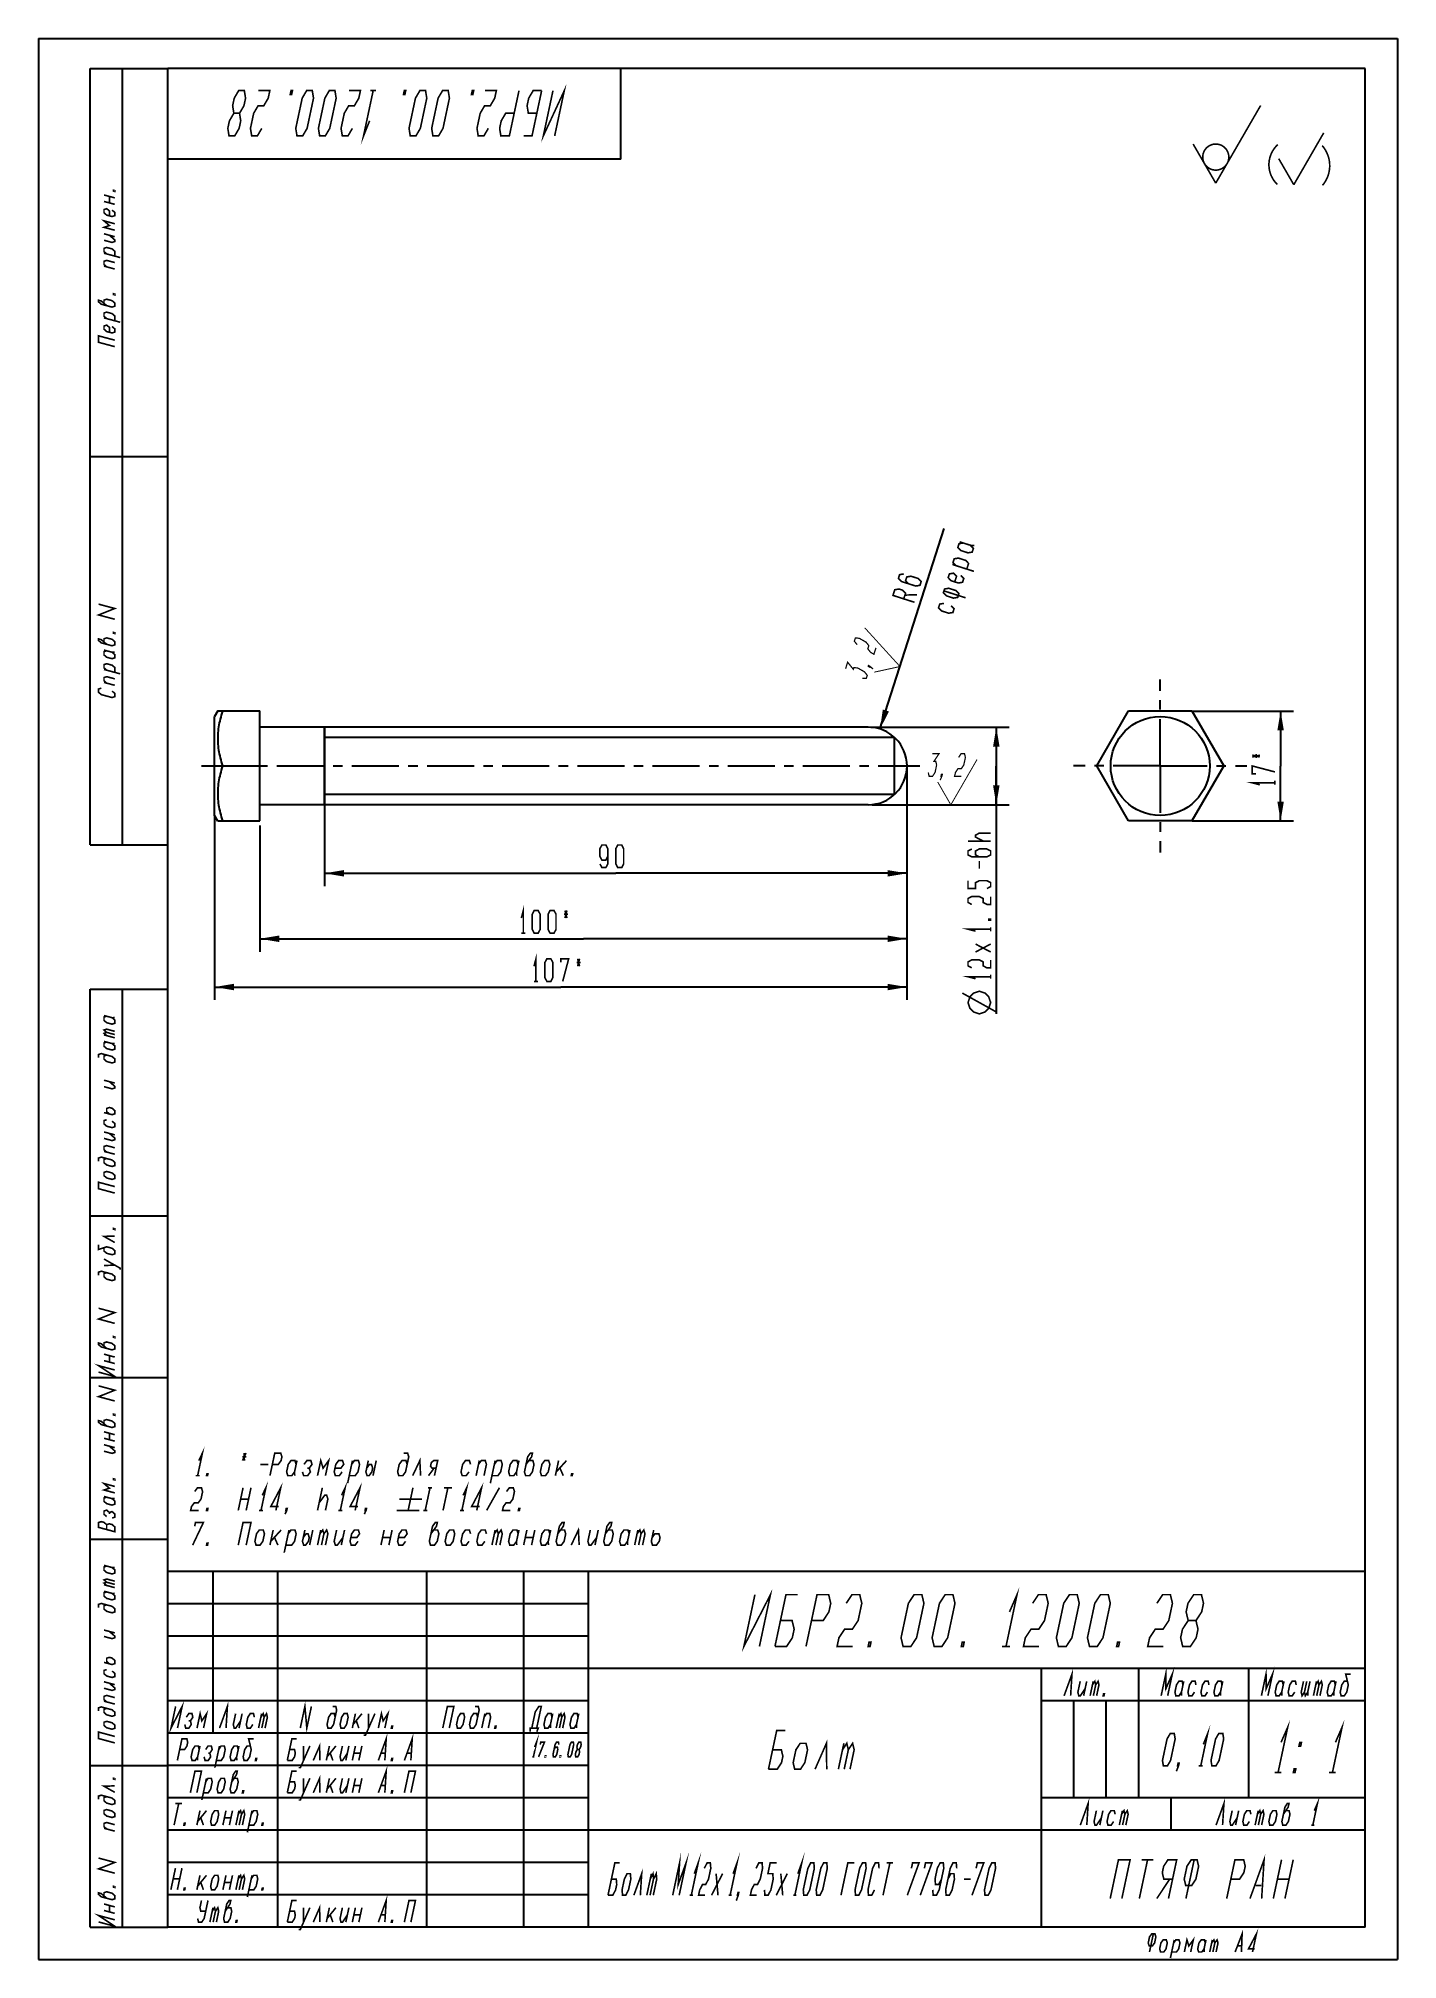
# Model space of a CAD drawing. Header units: millimetres. Extents: x 0 to 210, y 0 to 297.
import ezdxf

# ---------------------------------------------------------------- set-up
doc = ezdxf.new("R2010")
doc.units = ezdxf.units.MM
doc.header["$LTSCALE"] = 19.36
doc.linetypes.add('CENTER', pattern=[0.6, 0.375, -0.075, 0.075, -0.075])
doc.layers.get('0').update_dxf_attribs({"linetype": 'CONTINUOUS'})
doc.layers.add('ALL_AXIS', color=7, linetype='CONTINUOUS')
doc.layers.add('ALL_DIMENSIONS', color=7, linetype='CONTINUOUS')
doc.styles.get("Standard").update_dxf_attribs({"font": 'txt', "width": 0.7})
doc.dimstyles.new('DIMSTYLE_1', dxfattribs={"dimtxt": 3.5, "dimasz": 3, "dimexe": 0.18, "dimexo": 0.0625, "dimgap": 0.09, "dimtad": 1, "dimdsep": 46, "dimtxsty": 'STANDARD', "dimblk": '_FILLED', "dimblk1": '_FILLED', "dimblk2": '_FILLED', "dimcen": 0.09, "dimadec": 0, "dimazin": 0, "dimtp": 0.3, "dimtm": 0.3, "dimtfac": 1, "dimtofl": 0, "dimtmove": 0, "dimatfit": 3, "dimldrblk": '_FILLED', "dimfxl": 1, "dimtolj": 1, "dimarcsym": 0})
doc.dimstyles.new('DIMSTYLE_2', dxfattribs={"dimtxt": 3.5, "dimasz": 3, "dimexe": 0.18, "dimexo": 0.0625, "dimgap": 0.09, "dimtad": 1, "dimdsep": 46, "dimtxsty": 'STANDARD', "dimblk": '_FILLED', "dimblk1": '_FILLED', "dimblk2": '_FILLED', "dimcen": 0.09, "dimadec": 0, "dimazin": 0, "dimtp": 0.2, "dimtm": 0.2, "dimtfac": 1, "dimtofl": 0, "dimtmove": 0, "dimatfit": 3, "dimldrblk": '_FILLED', "dimfxl": 1, "dimtolj": 1, "dimarcsym": 0})
doc.dimstyles.new('DIMSTYLE_3', dxfattribs={"dimtxt": 3.5, "dimasz": 3, "dimexe": 0.18, "dimexo": 0.0625, "dimgap": 0.09, "dimtad": 1, "dimdec": 5, "dimdsep": 46, "dimtxsty": 'STANDARD', "dimblk": '_FILLED', "dimblk1": '_FILLED', "dimblk2": '_FILLED', "dimcen": 0.09, "dimadec": 0, "dimazin": 0, "dimtp": 0.1, "dimtm": 0.1, "dimtfac": 1, "dimtdec": 5, "dimtofl": 0, "dimtmove": 0, "dimatfit": 3, "dimldrblk": '_FILLED', "dimfxl": 1, "dimtolj": 1, "dimarcsym": 0})
doc.dimstyles.new('DIMSTYLE_4', dxfattribs={"dimtxt": 3.5, "dimasz": 3, "dimexe": 0.18, "dimexo": 0.0625, "dimgap": 0.09, "dimtad": 1, "dimdec": 5, "dimdsep": 46, "dimtxsty": 'STANDARD', "dimblk": '_FILLED', "dimblk1": '_FILLED', "dimblk2": '_FILLED', "dimcen": 0.09, "dimadec": 0, "dimazin": 0, "dimtp": 0.2, "dimtm": 0.2, "dimtfac": 1, "dimtdec": 5, "dimtofl": 0, "dimtmove": 0, "dimatfit": 3, "dimldrblk": '_FILLED', "dimfxl": 1, "dimtolj": 1, "dimarcsym": 0})
doc.dimstyles.new('DIMSTYLE_5', dxfattribs={"dimtxt": 3.5, "dimasz": 3, "dimexe": 0.18, "dimexo": 0.0625, "dimgap": 0.09, "dimtad": 1, "dimdec": 5, "dimdsep": 46, "dimtxsty": 'STANDARD', "dimblk": '_FILLED', "dimblk1": '_FILLED', "dimblk2": '_FILLED', "dimcen": 0.09, "dimadec": 0, "dimazin": 0, "dimtp": 0.3, "dimtm": 0.3, "dimtfac": 1, "dimtdec": 5, "dimtofl": 0, "dimtmove": 0, "dimatfit": 3, "dimldrblk": '_FILLED', "dimfxl": 1, "dimtolj": 1, "dimarcsym": 0})

msp = doc.modelspace()

# ---------------------------------------------------------------- blocks, each defined once
blk = doc.blocks.new('_FILLED')
at = {"color": 0, "linetype": 'BYBLOCK'}
blk.add_solid([(0, 0), (-1, 0.167), (-1, -0.167)], dxfattribs=at)
blk = doc.blocks.new('*D0')
at = {"color": 2, "linetype": 'CONTINUOUS'}
for p, q in [((134.2, 184.56), (134.2, 155.81)), ((34.2, 175.32), (34.2, 155.81)), ((34.2, 157.81), (84.2, 157.81)), ((134.2, 157.81), (84.2, 157.81))]:
    blk.add_line(p, q, dxfattribs=at)
at = {"color": 2, "linetype": 'CONTINUOUS', "xscale": 3, "yscale": 3, "zscale": 3, "rotation": 180}
blk.add_blockref('_FILLED', (34.2, 157.81), dxfattribs=at)
at = {"color": 2, "linetype": 'CONTINUOUS', "xscale": 3, "yscale": 3, "zscale": 3}
blk.add_blockref('_FILLED', (134.2, 157.81), dxfattribs=at)
blk = doc.blocks.new('*D1')
at = {"color": 2, "linetype": 'CONTINUOUS'}
for p, q in [((128.6, 190.52), (150, 190.52)), ((148, 190.52), (148, 184.52)), ((148, 178.52), (148, 184.52)), ((148, 184.52), (148, 146.2)), ((128.83, 178.52), (150, 178.52))]:
    blk.add_line(p, q, dxfattribs=at)
at = {"color": 2, "linetype": 'CONTINUOUS', "xscale": 3, "yscale": 3, "zscale": 3}
for p, rotation in [((148, 190.52), 90), ((148, 178.52), 270)]:
    blk.add_blockref('_FILLED', p, dxfattribs=dict(at, rotation=rotation))
blk = doc.blocks.new('STANDARD_BL0', base_point=(141.26, 182.48))
at = {"color": 2, "linetype": 'CONTINUOUS'}
for points, const_width in [([(138.11, 186.43), (139.16, 186.43), (138.38, 185.26), (138.65, 185.26), (138.78, 184.68), (138.54, 183.51), (138.15, 182.93), (137.63, 182.93), (137.49, 183.51)], 0.194), ([(140.98, 178.52), (145.03, 185.53)], 0.146), ([(142.18, 185.85), (142.57, 186.43), (143.09, 186.43), (143.23, 185.85), (142.98, 184.68), (142.6, 184.1), (142.07, 184.1), (141.69, 183.51), (141.56, 182.93), (142.61, 182.93)], 0.194), ([(140.98, 178.52), (138.95, 182.05)], 0.146), ([(139.59, 182.93), (139.46, 182.93), (139.52, 183.22), (139.66, 183.22), (139.59, 182.93), (139.34, 182.35)], 0.194)]:
    blk.add_lwpolyline(points, dxfattribs=dict(at, const_width=const_width))
blk = doc.blocks.new('*D2')
at = {"layer": 'ALL_DIMENSIONS', "color": 2, "linetype": 'CONTINUOUS'}
blk.add_line((130.03, 190.24), (139.93, 221.23), dxfattribs=at)
at = {"layer": 'ALL_DIMENSIONS', "color": 2, "linetype": 'CONTINUOUS', "xscale": 3, "yscale": 3, "zscale": 3, "rotation": 252.2831477047}
blk.add_blockref('_FILLED', (130.03, 190.24), dxfattribs=at)
blk = doc.blocks.new('STANDARD_BL1', base_point=(128.91, 201.97))
at = {"color": 2, "linetype": 'CONTINUOUS'}
for points, const_width in [([(133.12, 199.9), (127.67, 205.89)], 0.146), ([(126.5, 203.27), (126.07, 203.82), (126.23, 204.32), (126.82, 204.27), (127.86, 203.68), (128.3, 203.14), (128.14, 202.64), (128.58, 202.09), (129.09, 201.8), (129.41, 202.8)], 0.194), ([(124.71, 199.57), (125.03, 200.57), (125.9, 199.48), (125.98, 199.73), (126.58, 199.68), (127.62, 199.09), (128.06, 198.55), (127.9, 198.05), (127.3, 198.09)], 0.194), ([(128.5, 199.92), (128.46, 199.8), (128.2, 199.94), (128.24, 200.07), (128.5, 199.92), (128.97, 199.5)], 0.194), ([(133.12, 199.9), (129.14, 199.03)], 0.146)]:
    blk.add_lwpolyline(points, dxfattribs=dict(at, const_width=const_width))
blk = doc.blocks.new('*D3')
at = {"layer": 'ALL_DIMENSIONS', "color": 2, "linetype": 'CONTINUOUS'}
for p, q in [((178.24, 193.02), (193.93, 193.02)), ((191.93, 193.02), (191.93, 184.52)), ((191.93, 176.02), (191.93, 184.52)), ((178.24, 176.02), (193.93, 176.02))]:
    blk.add_line(p, q, dxfattribs=at)
at = {"layer": 'ALL_DIMENSIONS', "color": 2, "linetype": 'CONTINUOUS', "xscale": 3, "yscale": 3, "zscale": 3}
for p, rotation in [((191.93, 193.02), 90), ((191.93, 176.02), 270)]:
    blk.add_blockref('_FILLED', p, dxfattribs=dict(at, rotation=rotation))
blk = doc.blocks.new('*D4')
at = {"layer": 'ALL_DIMENSIONS', "color": 2, "linetype": 'CONTINUOUS'}
for p, q in [((134.2, 184.52), (134.2, 148.35)), ((27.2, 176.87), (27.2, 148.35)), ((27.2, 150.35), (80.7, 150.35)), ((134.2, 150.35), (80.7, 150.35))]:
    blk.add_line(p, q, dxfattribs=at)
at = {"layer": 'ALL_DIMENSIONS', "color": 2, "linetype": 'CONTINUOUS', "xscale": 3, "yscale": 3, "zscale": 3, "rotation": 180}
blk.add_blockref('_FILLED', (27.2, 150.35), dxfattribs=at)
at = {"layer": 'ALL_DIMENSIONS', "color": 2, "linetype": 'CONTINUOUS', "xscale": 3, "yscale": 3, "zscale": 3}
blk.add_blockref('_FILLED', (134.2, 150.35), dxfattribs=at)
blk = doc.blocks.new('*D5')
at = {"layer": 'ALL_DIMENSIONS', "color": 2, "linetype": 'CONTINUOUS'}
for p, q in [((134.2, 184.52), (134.2, 165.93)), ((44.2, 178.52), (44.2, 165.93)), ((44.2, 167.93), (89.2, 167.93)), ((134.2, 167.93), (89.2, 167.93))]:
    blk.add_line(p, q, dxfattribs=at)
at = {"layer": 'ALL_DIMENSIONS', "color": 2, "linetype": 'CONTINUOUS', "xscale": 3, "yscale": 3, "zscale": 3, "rotation": 180}
blk.add_blockref('_FILLED', (44.2, 167.93), dxfattribs=at)
at = {"layer": 'ALL_DIMENSIONS', "color": 2, "linetype": 'CONTINUOUS', "xscale": 3, "yscale": 3, "zscale": 3}
blk.add_blockref('_FILLED', (134.2, 167.93), dxfattribs=at)
blk = doc.blocks.new('STANDARD_BL2', base_point=(188.51, 279.95))
at = {"color": 2, "linetype": 'CONTINUOUS', "const_width": 0.25}
for points in [[(181.91, 274.63), (188.85, 286.64)], [(193.97, 274.39), (198.59, 282.4)], [(181.91, 274.63), (178.42, 280.67)], [(193.97, 274.39), (191.64, 278.42)]]:
    blk.add_lwpolyline(points, dxfattribs=at)
blk.add_lwpolyline([(179.9, 278.66, 1), (183.93, 278.66, 1)], format="xyb", close=True, dxfattribs=at)
for points in [[(191.5, 280.6, 0.433164), (191.43, 274.42)], [(198.4, 274.28, 0.372459), (198.35, 280.44)]]:
    blk.add_lwpolyline(points, format="xyb", dxfattribs=at)

# ---------------------------------------------------------------- dimensions: what is measured, and where the dimension line sits
at = {"color": 2, "linetype": 'CONTINUOUS'}
dim = msp.add_linear_dim(base=(148.00478, 190.524952), p1=(128.82822, 178.524952), p2=(128.597192, 190.524952), angle=90, text='%%c<>x1.25-6h', dimstyle='DIMSTYLE_2', dxfattribs=at)
dim.commit()
dim.dimension.update_dxf_attribs({"geometry": '*D1', "text_midpoint": (147.12978, 146.201956), "dimtype": 160})
dim = msp.add_linear_dim(base=(134.202983, 157.805916), p1=(34.202983, 175.322327), p2=(134.202983, 184.563486), text='<>*', dimstyle='DIMSTYLE_1', dxfattribs=at)
dim.commit()
dim.dimension.update_dxf_attribs({"geometry": '*D0', "text_midpoint": (81.197697, 158.680916), "dimtype": 160})
at = {"layer": 'ALL_DIMENSIONS', "color": 2, "linetype": 'CONTINUOUS'}
dim = msp.add_radius_dim(center=(128.202983, 184.524952), mpoint=(130.028863, 190.240384), text='<>\\Pñôå', dimstyle='DIMSTYLE_3', dxfattribs=at)
dim.commit()
dim.dimension.update_dxf_attribs({"geometry": '*D2', "text_midpoint": (135.367793, 209.827819), "dimtype": 164})
dim = msp.add_linear_dim(base=(191.928012, 193.024952), p1=(178.235683, 176.024952), p2=(178.235683, 193.024952), angle=90, text='<>*', dimstyle='DIMSTYLE_4', dxfattribs=at)
dim.commit()
dim.dimension.update_dxf_attribs({"geometry": '*D3', "text_midpoint": (191.053012, 185.749952), "dimtype": 160})
dim = msp.add_linear_dim(base=(134.202983, 150.351342), p1=(27.202983, 176.874952), p2=(134.202983, 184.524952), text='<>*', dimstyle='DIMSTYLE_5', dxfattribs=at)
dim.commit()
dim.dimension.update_dxf_attribs({"geometry": '*D4', "text_midpoint": (83.152983, 151.226342), "dimtype": 160})
dim = msp.add_linear_dim(base=(134.202983, 167.934363), p1=(44.202983, 178.524952), p2=(134.202983, 184.524952), dimstyle='DIMSTYLE_5', dxfattribs=at)
dim.commit()
dim.dimension.update_dxf_attribs({"geometry": '*D5', "text_midpoint": (86.752983, 168.809363), "dimtype": 160})

# ---------------------------------------------------------------- linework, layer by layer
at = {"color": 7, "linetype": 'CONTINUOUS'}
for p, q in [((0, 297), (0, 0)), ((0, 297), (210, 297)), ((210, 297), (210, 0)), ((8, 172.349899), (8, 292.349899)), ((8, 292.349899), (20, 292.349899)), ((13, 172.349899), (13, 292.349899)), ((90, 292.349899), (20, 292.349899)), ((20, 278.349899), (20, 292.349899)), ((20, 172.349899), (20, 292.349899)), ((20, 5), (20, 292.349899)), ((205, 292.349899), (20, 292.349899)), ((90, 278.349899), (90, 292.349899)), ((205, 5), (205, 292.349899)), ((90, 278.349899), (20, 278.349899)), ((8, 232.349899), (20, 232.349899)), ((27.693931, 193.024952), (34.202983, 193.024952)), ((34.202983, 176.024952), (34.202983, 193.024952)), ((163.513251, 184.524952), (168.420728, 193.024952)), ((168.420728, 193.024952), (178.235683, 193.024952)), ((178.235683, 193.024952), (183.14316, 184.524952)), ((28.45292, 184.524952), (34.202983, 184.524952)), ((168.420728, 176.024952), (163.513251, 184.524952)), ((183.14316, 184.524952), (178.235683, 176.024952)), ((27.693931, 176.024952), (34.202983, 176.024952)), ((178.235683, 176.024952), (168.420728, 176.024952)), ((8, 172.349899), (20, 172.349899)), ((8, 5), (8, 150)), ((8, 150), (20, 150)), ((13, 5), (13, 150)), ((20, 5), (20, 150)), ((8, 115), (20, 115)), ((8, 90), (20, 90)), ((8, 65), (20, 65)), ((205, 60), (20, 60)), ((20, 5), (20, 60)), ((27, 35), (27, 60)), ((37, 5), (37, 60)), ((60, 5), (60, 60)), ((75, 5), (75, 60)), ((85, 5), (85, 60)), ((205, 5), (205, 60)), ((85, 55), (20, 55)), ((85, 50), (20, 50)), ((205, 45), (20, 45)), ((155, 5), (155, 45)), ((170, 25), (170, 45)), ((187, 25), (187, 45)), ((85, 40), (20, 40)), ((205, 40), (155, 40)), ((160, 25), (160, 40)), ((165, 25), (165, 40)), ((85, 35), (20, 35)), ((8, 30), (20, 30)), ((85, 30), (20, 30)), ((85, 25), (20, 25)), ((205, 25), (155, 25)), ((175, 20), (175, 25)), ((205, 20), (20, 20)), ((85, 15), (20, 15)), ((85, 10), (20, 10)), ((8, 5), (20, 5)), ((205, 5), (20, 5)), ((205, 5), (20, 5)), ((0, 0), (210, 0))]:
    msp.add_line(p, q, dxfattribs=at)
at = {"color": 2, "linetype": 'CONTINUOUS'}
for p, q in [((132.282199, 188.924952), (44.202983, 188.924952)), ((132.282199, 180.124952), (44.202983, 180.124952))]:
    msp.add_line(p, q, dxfattribs=at)
at = {"color": 2, "linetype": 'CONTINUOUS', "const_width": 0.25}
for points in [[(31.812499, 288.928084), (30.937505, 288.928084), (30.252014, 287.761418), (30.00403, 286.594752), (30.193555, 285.428086), (31.068549, 285.428086), (31.75404, 286.594752), (32.002013, 287.761418), (31.812499, 288.928084)], [(34.510088, 283.094754), (33.824607, 281.928088), (32.949603, 281.928088), (32.760089, 283.094754), (33.256056, 285.428086), (33.941536, 286.594752), (34.81653, 286.594752), (35.502021, 287.761418), (35.750005, 288.928084), (33.999995, 288.928084)], [(39.031249, 288.928084), (39.250003, 288.928084), (39.126006, 288.344762), (38.907263, 288.344762), (39.031249, 288.928084)], [(42.312504, 288.928084), (42.502018, 287.761418), (41.510084, 283.094754), (40.824604, 281.928088), (39.949609, 281.928088), (39.760085, 283.094754), (40.752019, 287.761418), (41.437499, 288.928084), (42.312504, 288.928084)], [(45.812502, 288.928084), (46.002016, 287.761418), (45.010082, 283.094754), (44.324602, 281.928088), (43.449607, 281.928088), (43.260083, 283.094754), (44.252017, 287.761418), (44.937497, 288.928084), (45.812502, 288.928084)], [(48.510091, 283.094754), (47.8246, 281.928088), (46.949605, 281.928088), (46.760092, 283.094754), (47.256048, 285.428086), (47.941539, 286.594752), (48.816533, 286.594752), (49.502014, 287.761418), (49.749997, 288.928084), (47.999998, 288.928084)], [(51.164324, 284.26142), (50.23085, 281.928088), (51.71875, 288.928084)], [(52.156247, 288.928084), (51.281253, 288.928084)], [(56.53125, 288.928084), (56.750004, 288.928084), (56.626007, 288.344762), (56.407264, 288.344762), (56.53125, 288.928084)], [(59.812505, 288.928084), (60.002019, 287.761418), (59.010085, 283.094754), (58.324604, 281.928088), (57.4496, 281.928088), (57.260086, 283.094754), (58.25202, 287.761418), (58.9375, 288.928084), (59.812505, 288.928084)], [(63.312503, 288.928084), (63.502017, 287.761418), (62.510083, 283.094754), (61.824603, 281.928088), (60.949608, 281.928088), (60.760084, 283.094754), (61.752018, 287.761418), (62.437498, 288.928084), (63.312503, 288.928084)], [(67.031255, 288.928084), (67.249998, 288.928084), (67.126012, 288.344762), (66.907258, 288.344762), (67.031255, 288.928084)], [(69.51009, 283.094754), (68.824609, 281.928088), (67.949604, 281.928088), (67.760091, 283.094754), (68.256047, 285.428086), (68.941538, 286.594752), (69.816532, 286.594752), (70.502013, 287.761418), (70.749996, 288.928084), (68.999997, 288.928084)], [(74.250005, 288.928084), (72.762104, 281.928088), (71.449603, 281.928088), (71.260089, 283.094754), (71.508072, 284.26142), (72.193553, 285.428086), (73.506055, 285.428086)], [(77.750003, 288.928084), (76.262103, 281.928088), (74.949601, 281.928088)], [(77.750003, 288.928084), (76.437501, 288.928084), (75.752021, 287.761418), (75.504037, 286.594752), (75.693551, 285.428086), (77.006053, 285.428086)], [(79.762101, 281.928088), (81.250001, 288.928084), (78.012102, 281.928088), (79.500002, 288.928084)], [(30.193555, 285.428086), (29.508074, 284.26142), (29.260091, 283.094754), (29.449604, 281.928088), (30.324609, 281.928088), (31.01009, 283.094754), (31.258073, 284.26142), (31.068549, 285.428086)], [(11.794094, 273.47491), (11.794094, 273.349893), (11.58576, 273.40573), (11.58576, 273.530727), (11.794094, 273.47491)], [(10.127428, 272.796477), (11.794094, 272.349902)], [(11.794094, 271.349891), (10.127428, 271.796486)], [(10.960764, 269.573197), (10.960764, 270.323195), (10.544096, 270.684842), (10.127428, 270.546482), (10.127428, 270.046477), (10.544096, 269.68483), (11.377426, 269.461543), (11.794094, 269.599902), (11.794094, 270.099908), (11.377426, 270.461555)], [(10.960764, 271.573199), (10.960764, 272.573189)], [(11.794094, 267.349908), (10.127428, 267.796482), (10.960764, 268.07318), (10.127428, 268.796473), (11.794094, 268.349898)], [(10.127428, 266.796471), (11.794094, 266.349896)], [(10.127428, 265.79648), (11.377426, 265.461539), (11.794094, 265.599898), (11.794094, 265.849891), (10.960764, 266.573184)], [(11.794094, 263.349904), (11.794094, 264.099902), (11.377426, 264.461549), (10.544096, 264.684836), (10.127428, 264.546477), (10.127428, 264.046471), (10.544096, 263.684846)], [(12.62743, 263.126617), (10.127428, 263.796479)], [(10.544096, 261.684844), (10.127428, 262.04649), (10.127428, 262.546475), (10.544096, 262.684834), (11.794094, 262.349893)], [(11.794094, 261.349902), (10.127428, 261.796477)], [(10.544096, 255.684838), (9.71076, 256.408131), (9.294097, 256.519764), (9.294097, 256.269771), (9.71076, 255.908125), (11.377426, 255.461551), (11.794094, 255.59991), (11.794094, 256.099895), (11.377426, 256.461541), (10.544096, 256.684828), (10.127428, 256.54649), (10.127428, 256.046484)], [(11.794094, 257.474895), (11.794094, 257.349898), (11.58576, 257.405715), (11.58576, 257.530732), (11.794094, 257.474895)], [(11.794094, 253.349895), (11.794094, 254.099893), (11.377426, 254.461539), (10.544096, 254.684826), (10.127428, 254.546488), (10.127428, 254.046482), (10.544096, 253.684836)], [(12.62743, 253.126607), (10.127428, 253.79649)], [(10.960764, 251.57318), (10.960764, 252.323199), (10.544096, 252.684846), (10.127428, 252.546486), (10.127428, 252.04648), (10.544096, 251.684834), (11.377426, 251.461547), (11.794094, 251.599906), (11.794094, 252.099891), (11.377426, 252.461537)], [(11.794094, 249.349891), (9.294097, 250.019773), (9.294097, 251.019764), (11.794094, 250.349902)], [(11.794094, 207.204057), (9.294097, 207.873939), (11.794094, 208.870729), (9.294097, 209.540611)], [(11.794094, 205.120738), (11.794094, 204.995742), (11.58576, 205.051559), (11.58576, 205.176555), (11.794094, 205.120738)], [(10.544096, 203.33066), (9.71076, 204.053953), (9.294097, 204.165607), (9.294097, 203.915615), (9.71076, 203.553969), (11.377426, 203.107373), (11.794094, 203.245732), (11.794094, 203.745738), (11.377426, 204.107385), (10.544096, 204.330672), (10.127428, 204.192313), (10.127428, 203.692307)], [(10.127428, 202.442324), (11.377426, 202.107383), (11.794094, 202.120725)], [(10.544096, 202.33067), (10.127428, 202.192311), (10.127428, 201.692305), (10.544096, 201.33068), (11.377426, 201.107371), (11.794094, 201.24573), (11.794094, 201.745736), (11.377426, 202.107383)], [(11.794094, 198.995736), (11.794094, 199.745734), (11.377426, 200.107381), (10.544096, 200.330668), (10.127428, 200.192309), (10.127428, 199.692324), (10.544096, 199.330678)], [(12.62743, 198.772449), (10.127428, 199.442311)], [(9.71076, 196.553951), (9.294097, 196.415613), (9.294097, 195.915607), (9.71076, 195.553961), (11.377426, 195.107387), (11.794094, 195.245725), (11.794094, 195.74573), (11.377426, 196.107377)], [(10.544096, 197.330676), (10.127428, 197.692322), (10.127428, 198.192307), (10.544096, 198.330666), (11.794094, 197.995725)], [(11.794094, 196.995734), (10.127428, 197.442309)], [(143.629787, 172.918625), (147.129785, 172.918625)], [(145.963119, 172.918625), (144.796453, 173.531123), (144.796453, 173.837372), (145.379775, 174.143621), (147.129785, 174.143621)], [(144.213109, 171.693618), (143.629787, 171.387369), (143.629787, 170.774871), (144.213109, 170.468622), (146.546441, 170.468622), (147.129785, 170.774871), (147.129785, 171.387369), (146.546441, 171.693618), (145.379775, 171.693618), (144.796453, 171.387369), (144.796453, 170.774871), (145.379775, 170.468622)], [(145.379775, 168.631128), (145.379775, 169.856124)], [(146.546441, 165.568627), (147.129785, 165.874876), (147.129785, 166.487374), (146.546441, 166.793623), (145.379775, 166.793623), (144.796453, 166.487374), (144.796453, 165.568627), (143.629787, 165.568627), (143.629787, 166.793623)], [(144.213109, 163.118624), (143.629787, 163.424873), (143.629787, 164.037371), (144.213109, 164.34362), (145.379775, 164.34362), (145.963119, 164.037371), (145.963119, 163.424873), (146.546441, 163.118624), (147.129785, 163.118624), (147.129785, 164.34362)], [(74.613316, 161.014251), (74.919576, 162.180917), (74.919576, 158.680919)], [(76.603951, 158.680919), (76.297691, 159.264252), (76.297691, 161.597584), (76.603951, 162.180917), (77.216449, 162.180917), (77.522698, 161.597584), (77.522698, 159.264252), (77.216449, 158.680919), (76.603951, 158.680919)], [(79.053943, 158.680919), (78.747694, 159.264252), (78.747694, 161.597584), (79.053943, 162.180917), (79.666441, 162.180917), (79.972701, 161.597584), (79.972701, 159.264252), (79.666441, 158.680919), (79.053943, 158.680919)], [(81.197697, 161.597584), (81.810195, 161.597584)], [(81.350816, 162.180917), (81.657076, 161.014251)], [(81.657076, 162.180917), (81.350816, 161.014251)], [(147.129785, 160.821751), (147.129785, 160.668621), (146.838113, 160.668621), (146.838113, 160.821751), (147.129785, 160.821751)], [(74.613316, 158.680919), (75.225825, 158.680919)], [(144.796453, 158.984246), (143.629787, 159.290495), (147.129785, 159.290495)], [(147.129785, 158.984246), (147.129785, 159.596744)], [(144.213109, 153.318623), (143.629787, 153.624872), (143.629787, 154.23737), (144.213109, 154.543619), (145.379775, 154.543619), (145.963119, 154.23737), (145.963119, 153.624872), (146.546441, 153.318623), (147.129785, 153.318623), (147.129785, 154.543619)], [(147.129785, 155.768626), (144.796453, 156.993622)], [(144.796453, 155.768626), (147.129785, 156.993622)], [(144.796453, 151.634248), (143.629787, 151.940497), (147.129785, 151.940497)], [(147.129785, 151.634248), (147.129785, 152.246746)], [(148.004779, 146.493628), (142.754771, 149.410293)], [(145.379775, 146.201956), (144.504781, 146.493628), (143.921437, 147.076961), (143.629787, 147.951955), (143.921437, 148.82696), (144.504781, 149.410293), (145.379775, 149.701954), (146.254791, 149.410293), (146.838113, 148.82696), (147.129785, 147.951955), (146.838113, 147.076961), (146.254791, 146.493628), (145.379775, 146.201956)], [(10.127428, 145.946582), (11.377426, 145.611641), (11.794094, 145.625004)], [(10.544096, 145.834938), (10.127428, 145.696579), (10.127428, 145.196584), (10.544096, 144.834937), (11.377426, 144.61165), (11.794094, 144.749999), (11.794094, 145.250005), (11.377426, 145.611641)], [(10.544096, 143.334941), (10.127428, 143.696577), (10.544096, 143.834937), (11.794094, 143.499995)], [(10.544096, 142.834936), (10.127428, 143.196582), (10.544096, 143.334941), (11.794094, 143)], [(11.794094, 142.500005), (10.127428, 142.946579)], [(10.544096, 139.834933), (10.127428, 139.696584), (10.127428, 139.196578), (10.544096, 138.834932), (11.377426, 138.611645), (11.794094, 138.750004), (11.794094, 139.249999), (11.377426, 139.611646), (9.71076, 140.05823), (9.294097, 139.919871), (9.294097, 139.419876)], [(10.127428, 141.946578), (11.377426, 141.611647), (11.794094, 141.625)], [(10.544096, 141.834935), (10.127428, 141.696586), (10.127428, 141.19658), (10.544096, 140.834934), (11.377426, 140.611646), (11.794094, 140.749995), (11.794094, 141.250001), (11.377426, 141.611647)], [(10.127428, 135.946583), (11.794094, 135.499998)], [(10.127428, 134.946582), (11.377426, 134.611641), (11.794094, 134.75), (11.794094, 135.000003), (10.960764, 135.723296)], [(10.127428, 130.946578), (11.377426, 130.611647), (11.794094, 130.749996), (11.794094, 131.250002), (11.377426, 131.611648), (10.960764, 131.723292), (10.544096, 131.584933), (10.544096, 131.084937), (10.960764, 130.723291)], [(10.544096, 129.834934), (10.127428, 129.696585), (10.127428, 129.196579), (10.544096, 128.834933), (11.377426, 128.611646), (11.794094, 128.750005), (11.794094, 129.25), (11.377426, 129.611646)], [(10.127428, 127.946586), (11.794094, 127.500001)], [(10.127428, 126.946585), (11.377426, 126.611644), (11.794094, 126.750003), (11.794094, 126.999995), (10.960764, 127.723288)], [(10.544096, 124.834939), (10.127428, 125.196586), (10.127428, 125.696581), (10.544096, 125.83494), (11.794094, 125.499999)], [(11.794094, 124.499998), (10.127428, 124.946583)], [(10.544096, 123.834938), (10.127428, 123.696579), (10.127428, 123.196584), (10.544096, 122.834937), (11.377426, 122.61165), (11.794094, 122.749999), (11.794094, 123.250005), (11.377426, 123.611641), (9.71076, 124.058226), (9.294097, 123.919877), (9.294097, 123.419871)], [(11.377426, 120.611648), (11.794094, 120.749997), (11.794094, 121.250003), (11.377426, 121.611649), (10.544096, 121.834937), (10.127428, 121.696577), (10.127428, 121.196582), (10.544096, 120.834936), (11.377426, 120.611648)], [(11.794094, 118.500003), (9.294097, 119.169875), (9.294097, 120.169876), (11.794094, 119.500004)], [(11.794094, 112.979163), (11.794094, 112.854167), (11.58576, 112.909994), (11.58576, 113.03499), (11.794094, 112.979163)], [(10.127428, 110.050746), (10.127428, 109.550751), (10.544096, 109.189104), (11.377426, 108.965817), (11.794094, 109.104166), (11.794094, 109.604172), (11.377426, 109.965808), (10.544096, 110.189105), (9.294097, 109.774038), (9.294097, 110.524036)], [(11.794094, 110.854165), (10.127428, 111.800745), (11.794094, 111.854166)], [(12.62743, 106.630874), (12.62743, 106.880877), (10.127428, 108.300747)], [(10.127428, 107.300746), (11.794094, 107.354167)], [(10.544096, 106.189102), (10.127428, 106.050753), (10.127428, 105.550747), (10.544096, 105.189101), (11.377426, 104.965813), (11.794094, 105.104162), (11.794094, 105.604168), (11.377426, 105.965814), (9.71076, 106.412399), (9.294097, 106.27404), (9.294097, 105.774045)], [(11.794094, 98.354169), (9.294097, 99.024041), (11.794094, 100.02083), (9.294097, 100.690702)], [(10.544096, 94.480772), (9.71076, 95.204065), (9.294097, 95.315709), (9.294097, 95.065706), (9.71076, 94.70406), (11.377426, 94.257475), (11.794094, 94.395834), (11.794094, 94.895829), (11.377426, 95.257476), (10.544096, 95.480773), (10.127428, 95.342414), (10.127428, 94.842419)], [(11.794094, 96.270829), (11.794094, 96.145833), (11.58576, 96.20166), (11.58576, 96.326656), (11.794094, 96.270829)], [(9.294097, 90.81571), (11.794094, 90.145838), (9.294097, 91.815711), (11.794094, 91.145828)], [(10.127428, 93.592415), (11.794094, 93.14583)], [(11.794094, 92.145829), (10.127428, 92.592414)], [(10.960764, 92.369127), (10.960764, 93.369128)], [(11.794094, 86.354168), (9.294097, 87.02404), (11.794094, 88.020834), (9.294097, 88.690707)], [(10.544096, 82.480771), (9.71076, 83.204059), (9.294097, 83.315708), (9.294097, 83.065705), (9.71076, 82.704059), (11.377426, 82.257479), (11.794094, 82.395833), (11.794094, 82.895833), (11.377426, 83.25748), (10.544096, 83.480772), (10.127428, 83.342413), (10.127428, 82.842418)], [(11.794094, 84.270833), (11.794094, 84.145832), (11.58576, 84.201654), (11.58576, 84.326655), (11.794094, 84.270833)], [(10.127428, 81.592414), (11.794094, 81.145834)], [(11.794094, 80.145833), (10.127428, 80.592413)], [(10.960764, 80.369126), (10.960764, 81.369127)], [(10.127428, 79.592417), (11.794094, 79.145833)], [(10.127428, 78.592417), (11.377426, 78.25748), (11.794094, 78.395834), (11.794094, 78.645832), (10.960764, 79.369125)], [(24.78395, 77.141174), (25.338183, 78.30784), (24.594243, 74.807842)], [(31.492317, 77.724507), (32.104826, 77.724507)], [(32.075683, 78.30784), (31.52145, 77.141174)], [(31.769434, 78.30784), (31.82771, 77.141174)], [(35.772359, 74.807842), (36.51631, 78.30784), (37.435067, 78.30784), (37.617319, 77.724507), (37.493333, 77.141174), (37.063087, 76.557841), (36.14434, 76.557841)], [(39.819339, 76.557841), (39.637076, 77.141174), (39.024578, 77.141174), (38.594343, 76.557841), (38.346359, 75.391175), (38.528611, 74.807842), (39.141109, 74.807842), (39.571355, 75.391175)], [(39.943325, 77.141174), (39.571355, 75.391175), (39.600488, 74.807842)], [(40.796352, 75.391175), (40.978614, 74.807842), (41.591112, 74.807842), (42.021358, 75.391175), (41.839096, 75.974508), (42.269342, 76.557841), (42.087079, 77.141174), (41.474581, 77.141174), (41.044335, 76.557841)], [(43.122368, 74.807842), (43.618335, 77.141174), (43.98285, 75.974508), (44.843331, 77.141174), (44.347364, 74.807842)], [(45.820344, 75.974508), (46.739102, 75.974508), (47.169337, 76.557841), (46.987085, 77.141174), (46.374576, 77.141174), (45.944341, 76.557841), (45.696357, 75.391175), (45.878609, 74.807842), (46.491118, 74.807842), (46.921354, 75.391175)], [(47.77438, 73.641176), (48.51833, 77.141174)], [(48.022363, 74.807842), (48.94111, 74.807842), (49.371356, 75.391175), (49.61934, 76.557841), (49.437077, 77.141174), (48.824579, 77.141174), (48.394344, 76.557841)], [(50.968333, 77.141174), (50.596353, 75.391175), (50.778615, 74.807842), (51.084864, 74.807842), (51.51511, 75.391175), (51.639097, 75.974508), (51.456834, 76.557841), (51.150585, 76.557841), (50.72035, 75.974508)], [(52.193329, 77.141174), (51.697362, 74.807842)], [(56.969338, 76.557841), (56.787075, 77.141174), (56.174577, 77.141174), (55.744342, 76.557841), (55.496358, 75.391175), (55.67861, 74.807842), (56.291119, 74.807842), (56.721354, 75.391175), (57.217321, 77.724507), (57.035059, 78.30784), (56.422561, 78.30784)], [(57.822364, 74.807842), (58.930829, 77.141174), (59.04736, 74.807842)], [(61.191114, 74.807842), (61.687081, 77.141174), (61.074583, 77.141174), (60.70633, 76.849507), (60.582344, 76.266174), (60.8266, 75.974508), (61.439098, 75.974508)], [(66.769339, 76.557841), (66.587076, 77.141174), (65.974578, 77.141174), (65.544343, 76.557841), (65.296359, 75.391175), (65.478611, 74.807842), (66.091109, 74.807842), (66.521355, 75.391175)], [(67.622365, 74.807842), (68.118332, 77.141174)], [(67.994335, 76.557841), (68.424581, 77.141174), (69.037079, 77.141174), (69.219342, 76.557841), (68.847361, 74.807842)], [(69.824385, 73.641176), (70.568335, 77.141174)], [(70.072368, 74.807842), (70.991115, 74.807842), (71.421351, 75.391175), (71.669334, 76.557841), (71.487082, 77.141174), (70.874584, 77.141174), (70.444338, 76.557841)], [(74.119337, 76.557841), (73.937085, 77.141174), (73.324576, 77.141174), (72.894341, 76.557841), (72.646357, 75.391175), (72.828609, 74.807842), (73.441118, 74.807842), (73.871354, 75.391175)], [(74.243334, 77.141174), (73.871354, 75.391175), (73.900486, 74.807842)], [(75.344344, 76.557841), (76.204825, 77.724507), (76.328812, 78.30784), (76.022563, 78.30784), (75.592316, 77.724507), (75.09636, 75.391175), (75.278612, 74.807842), (75.89111, 74.807842), (76.321356, 75.391175), (76.56934, 76.557841), (76.387077, 77.141174), (75.774579, 77.141174)], [(77.546353, 75.391175), (77.728615, 74.807842), (78.341113, 74.807842), (78.771359, 75.391175), (79.019343, 76.557841), (78.83708, 77.141174), (78.224582, 77.141174), (77.794336, 76.557841), (77.546353, 75.391175)], [(80.368325, 77.141174), (79.872369, 74.807842)], [(79.996355, 75.391175), (81.593332, 77.141174)], [(11.794094, 74.270834), (11.794094, 74.145833), (11.58576, 74.201655), (11.58576, 74.326656), (11.794094, 74.270834)], [(24.287994, 74.807842), (24.900492, 74.807842)], [(26.125488, 74.807842), (25.972369, 74.807842), (26.034362, 75.099508), (26.187481, 75.099508), (26.125488, 74.807842)], [(34.306835, 76.557841), (35.531842, 76.557841)], [(41.532847, 75.974508), (41.839096, 75.974508)], [(60.272367, 74.807842), (61.132849, 75.974508)], [(80.579721, 75.974508), (81.097365, 74.807842)], [(82.475491, 74.807842), (82.322361, 74.807842), (82.384365, 75.099508), (82.537484, 75.099508), (82.475491, 74.807842)], [(11.794094, 72.145831), (10.127428, 72.592416), (10.960764, 72.869124), (10.127428, 73.592417), (11.794094, 73.145832)], [(10.127428, 71.592415), (11.377426, 71.257479), (11.794094, 71.270832)], [(10.544096, 71.480771), (10.127428, 71.342417), (10.127428, 70.842417), (10.544096, 70.480771), (11.377426, 70.257478), (11.794094, 70.395832), (11.794094, 70.895833), (11.377426, 71.257479)], [(24.142319, 72.357221), (24.572565, 72.940554), (25.185063, 72.940554), (25.367326, 72.357221), (25.119343, 71.190555), (24.689097, 70.607222), (24.076599, 70.607222), (23.646353, 70.023889), (23.522366, 69.440551), (24.747362, 69.440551)], [(30.872364, 69.440551), (31.616314, 72.940554)], [(31.244334, 71.190555), (32.469341, 71.190555)], [(32.841311, 72.940554), (32.09736, 69.440551)], [(34.583951, 71.773888), (35.138184, 72.940554), (34.394244, 69.440551)], [(36.691117, 69.440551), (37.435067, 72.940554), (35.896356, 70.023889), (37.121353, 70.023889)], [(43.866308, 72.940554), (43.122368, 69.440551)], [(43.370352, 70.607222), (44.230833, 71.773888), (44.537082, 71.773888), (44.719334, 71.190555), (44.347364, 69.440551)], [(46.833955, 71.773888), (47.388188, 72.940554), (46.644237, 69.440551)], [(48.94111, 69.440551), (49.685061, 72.940554), (48.14636, 70.023889), (49.371356, 70.023889)], [(55.744342, 71.190555), (59.24434, 71.190555)], [(57.866311, 72.940554), (57.12236, 69.440551)], [(60.505892, 72.940554), (59.761952, 69.440551)], [(60.199643, 72.940554), (60.812141, 72.940554)], [(63.262144, 72.940554), (62.518193, 69.440551)], [(62.649646, 72.940554), (63.874642, 72.940554)], [(65.617293, 71.773888), (66.171525, 72.940554), (65.427575, 69.440551)], [(67.724448, 69.440551), (68.468398, 72.940554), (66.929688, 70.023889), (68.154694, 70.023889)], [(69.255693, 69.440551), (71.22465, 72.940554)], [(72.325649, 72.357221), (72.755896, 72.940554), (73.368394, 72.940554), (73.550656, 72.357221), (73.302673, 71.190555), (72.872427, 70.607222), (72.259929, 70.607222), (71.829693, 70.023889), (71.705696, 69.440551), (72.930692, 69.440551)], [(11.377426, 68.257481), (11.794094, 68.395835), (11.794094, 68.895836), (11.377426, 69.257477), (10.960764, 69.119123), (10.544096, 69.48077), (10.127428, 69.342416), (10.127428, 68.842415), (10.544096, 68.480769)], [(10.960764, 68.869125), (10.960764, 69.119123)], [(26.125488, 69.440551), (25.972369, 69.440551), (26.034362, 69.732217), (26.187481, 69.732217), (26.125488, 69.440551)], [(34.087984, 69.440551), (34.700493, 69.440551)], [(38.375492, 69.440551), (38.222362, 69.440551), (38.284355, 69.732217), (38.437485, 69.732217), (38.375492, 69.440551), (38.098376, 68.857218)], [(46.337988, 69.440551), (46.950486, 69.440551)], [(50.625485, 69.440551), (50.472366, 69.440551), (50.534359, 69.732217), (50.687489, 69.732217), (50.625485, 69.440551), (50.348369, 68.857218)], [(55.372361, 69.440551), (58.872359, 69.440551)], [(59.455692, 69.440551), (60.068201, 69.440551)], [(65.121326, 69.440551), (65.733824, 69.440551)], [(74.308818, 69.440551), (74.155699, 69.440551), (74.217692, 69.732217), (74.370822, 69.732217), (74.308818, 69.440551)], [(11.794094, 66.145836), (11.794094, 66.895834), (11.377426, 67.25748), (10.960764, 67.369124), (10.544096, 67.23077), (10.127428, 67.592417), (9.71076, 67.70406), (9.294097, 67.565706), (9.294097, 66.815708), (11.794094, 66.145836)], [(10.544096, 66.480772), (10.544096, 67.23077)], [(23.828615, 64.073265), (25.491312, 67.573263), (24.266316, 67.573263), (24.142319, 66.98993)], [(30.872364, 64.073265), (31.616314, 67.573263), (32.841311, 67.573263), (32.09736, 64.073265)], [(33.446354, 64.656598), (33.628616, 64.073265), (34.241114, 64.073265), (34.67136, 64.656598), (34.919344, 65.823264), (34.737081, 66.406597), (34.124583, 66.406597), (33.694337, 65.823264), (33.446354, 64.656598)], [(36.268326, 66.406597), (35.772359, 64.073265)], [(35.896356, 64.656598), (37.493333, 66.406597)], [(36.479722, 65.239931), (36.997366, 64.073265)], [(37.974379, 62.906599), (38.718329, 66.406597)], [(38.222362, 64.073265), (39.141109, 64.073265), (39.571355, 64.656598), (39.819339, 65.823264), (39.637076, 66.406597), (39.024578, 66.406597), (38.594343, 65.823264)], [(41.168332, 66.406597), (40.796352, 64.656598), (40.978614, 64.073265), (41.284863, 64.073265), (41.715109, 64.656598), (41.839096, 65.239931), (41.656844, 65.823264), (41.350584, 65.823264), (40.920349, 65.239931)], [(42.393328, 66.406597), (41.897361, 64.073265)], [(43.122368, 64.073265), (43.618335, 66.406597)], [(43.494338, 65.823264), (43.924584, 66.406597), (44.106836, 65.823264), (43.734866, 64.073265)], [(44.106836, 65.823264), (44.537082, 66.406597), (44.719334, 65.823264), (44.347364, 64.073265)], [(46.068327, 66.406597), (45.696357, 64.656598), (45.878609, 64.073265), (46.184869, 64.073265), (47.045351, 65.239931)], [(47.293334, 66.406597), (46.797367, 64.073265)], [(48.270347, 65.239931), (49.189094, 65.239931), (49.61934, 65.823264), (49.437077, 66.406597), (48.824579, 66.406597), (48.394344, 65.823264), (48.14636, 64.656598), (48.328612, 64.073265), (48.94111, 64.073265), (49.371356, 64.656598)], [(52.922369, 64.073265), (53.418325, 66.406597)], [(53.170342, 65.239931), (54.395349, 65.239931)], [(54.643332, 66.406597), (54.147365, 64.073265)], [(55.620345, 65.239931), (56.539092, 65.239931), (56.969338, 65.823264), (56.787075, 66.406597), (56.174577, 66.406597), (55.744342, 65.823264), (55.496358, 64.656598), (55.67861, 64.073265), (56.291119, 64.073265), (56.721354, 64.656598)], [(60.644337, 65.823264), (61.504818, 66.98993), (61.628815, 67.573263), (61.322566, 67.573263), (60.89232, 66.98993), (60.396354, 64.656598), (60.578616, 64.073265), (61.191114, 64.073265), (61.62136, 64.656598), (61.869344, 65.823264), (61.687081, 66.406597), (61.074583, 66.406597)], [(62.846356, 64.656598), (63.028619, 64.073265), (63.641117, 64.073265), (64.071353, 64.656598), (64.319336, 65.823264), (64.137084, 66.406597), (63.524575, 66.406597), (63.09434, 65.823264), (62.846356, 64.656598)], [(66.769339, 65.823264), (66.587076, 66.406597), (65.974578, 66.406597), (65.544343, 65.823264), (65.296359, 64.656598), (65.478611, 64.073265), (66.091109, 64.073265), (66.521355, 64.656598)], [(69.219342, 65.823264), (69.037079, 66.406597), (68.424581, 66.406597), (67.994335, 65.823264), (67.746352, 64.656598), (67.928614, 64.073265), (68.541112, 64.073265), (68.971358, 64.656598)], [(70.072368, 64.073265), (70.568335, 66.406597)], [(70.444338, 65.823264), (70.874584, 66.406597), (71.056836, 65.823264), (70.684866, 64.073265)], [(71.056836, 65.823264), (71.487082, 66.406597), (71.669334, 65.823264), (71.297364, 64.073265)], [(74.119337, 65.823264), (73.937085, 66.406597), (73.324576, 66.406597), (72.894341, 65.823264), (72.646357, 64.656598), (72.828609, 64.073265), (73.441118, 64.073265), (73.871354, 64.656598)], [(74.243334, 66.406597), (73.871354, 64.656598), (73.900486, 64.073265)], [(74.972363, 64.073265), (75.46833, 66.406597)], [(75.220347, 65.239931), (76.445343, 65.239931)], [(76.693326, 66.406597), (76.197359, 64.073265)], [(79.019343, 65.823264), (78.83708, 66.406597), (78.224582, 66.406597), (77.794336, 65.823264), (77.546353, 64.656598), (77.728615, 64.073265), (78.341113, 64.073265), (78.771359, 64.656598)], [(79.143329, 66.406597), (78.771359, 64.656598), (78.800492, 64.073265)], [(80.244339, 65.823264), (81.10482, 66.98993), (81.228817, 67.573263), (80.922558, 67.573263), (80.492322, 66.98993), (79.996355, 64.656598), (80.178618, 64.073265), (80.791116, 64.073265), (81.221352, 64.656598), (81.469335, 65.823264), (81.287083, 66.406597), (80.674585, 66.406597)], [(82.322361, 64.073265), (83.430826, 66.406597), (83.547368, 64.073265)], [(85.268331, 66.406597), (84.896351, 64.656598), (85.078613, 64.073265), (85.384862, 64.073265), (86.245344, 65.239931)], [(86.493327, 66.406597), (85.99736, 64.073265)], [(87.594337, 65.823264), (88.454818, 66.98993), (88.578815, 67.573263), (88.272566, 67.573263), (87.84232, 66.98993), (87.346354, 64.656598), (87.528616, 64.073265), (88.141114, 64.073265), (88.57136, 64.656598), (88.819344, 65.823264), (88.637081, 66.406597), (88.024583, 66.406597)], [(91.269336, 65.823264), (91.087084, 66.406597), (90.474575, 66.406597), (90.04434, 65.823264), (89.796356, 64.656598), (89.978619, 64.073265), (90.591117, 64.073265), (91.021353, 64.656598)], [(91.393333, 66.406597), (91.021353, 64.656598), (91.050485, 64.073265)], [(92.122362, 64.073265), (92.618329, 66.406597)], [(92.494343, 65.823264), (92.924578, 66.406597), (93.106841, 65.823264), (92.73486, 64.073265)], [(93.106841, 65.823264), (93.537076, 66.406597), (93.719339, 65.823264), (93.347369, 64.073265)], [(95.068332, 66.406597), (94.696352, 64.656598), (94.878614, 64.073265), (95.491112, 64.073265), (95.921358, 64.656598), (96.045345, 65.239931), (95.863093, 65.823264), (95.250584, 65.823264), (94.820349, 65.239931)], [(26.125488, 64.073265), (25.972369, 64.073265), (26.034362, 64.364932), (26.187481, 64.364932), (26.125488, 64.073265)], [(10.127428, 60.94658), (11.377426, 60.611644), (11.794094, 60.625001)], [(10.544096, 60.834936), (10.127428, 60.696582), (10.127428, 60.196582), (10.544096, 59.834935), (11.377426, 59.611648), (11.794094, 59.750002), (11.794094, 60.250002), (11.377426, 60.611644)], [(10.544096, 58.334939), (10.127428, 58.69658), (10.544096, 58.834934), (11.794094, 58.499998)], [(10.544096, 57.834938), (10.127428, 58.19658), (10.544096, 58.334939), (11.794094, 57.999998)], [(11.794094, 57.500002), (10.127428, 57.946582)], [(10.127428, 56.946581), (11.377426, 56.611645), (11.794094, 56.624998)], [(10.544096, 56.834938), (10.127428, 56.696583), (10.127428, 56.196583), (10.544096, 55.834937), (11.377426, 55.611644), (11.794094, 55.749998), (11.794094, 56.249999), (11.377426, 56.611645)], [(110.700449, 56.410637), (109.000004, 48.41064), (113.100447, 56.410637), (111.400002, 48.41064)], [(113.8, 48.41064), (115.500445, 56.410637), (117.300449, 56.410637)], [(118.599996, 48.41064), (120.300463, 56.410637), (122.100445, 56.410637), (122.417039, 55.077306), (122.133639, 53.74397), (121.250223, 52.410639), (119.450219, 52.410639)], [(124.817037, 55.077306), (125.700453, 56.410637), (126.900463, 56.410637), (127.217035, 55.077306), (126.650234, 52.410639), (125.766818, 51.077302), (124.566809, 51.077302), (123.683414, 49.743971), (123.399992, 48.41064), (125.79999, 48.41064)], [(133.6, 48.41064), (133.283406, 49.743971), (134.417051, 55.077306), (135.300445, 56.410637), (136.500455, 56.410637), (136.817049, 55.077306), (135.683404, 49.743971), (134.80001, 48.41064), (133.6, 48.41064)], [(138.399996, 48.41064), (138.083402, 49.743971), (139.217047, 55.077306), (140.100463, 56.410637), (141.300451, 56.410637), (141.617045, 55.077306), (140.4834, 49.743971), (139.600006, 48.41064), (138.399996, 48.41064)], [(150.033635, 53.74397), (151.200451, 56.410637), (149.500006, 48.41064)], [(153.617035, 55.077306), (154.500451, 56.410637), (155.700461, 56.410637), (156.017033, 55.077306), (155.450232, 52.410639), (154.566816, 51.077302), (153.366828, 51.077302), (152.483412, 49.743971), (152.19999, 48.41064), (154.60001, 48.41064)], [(157.600002, 48.41064), (157.283408, 49.743971), (158.417053, 55.077306), (159.300447, 56.410637), (160.500457, 56.410637), (160.817051, 55.077306), (159.683406, 49.743971), (158.79999, 48.41064), (157.600002, 48.41064)], [(162.399998, 48.41064), (162.083404, 49.743971), (163.217049, 55.077306), (164.100443, 56.410637), (165.300453, 56.410637), (165.617047, 55.077306), (164.483402, 49.743971), (163.600008, 48.41064), (162.399998, 48.41064)], [(172.817041, 55.077306), (173.700457, 56.410637), (174.900445, 56.410637), (175.217039, 55.077306), (174.650217, 52.410639), (173.766822, 51.077302), (172.566812, 51.077302), (171.683418, 49.743971), (171.399996, 48.41064), (173.799994, 48.41064)], [(178.850219, 52.410639), (179.733635, 53.74397), (180.017035, 55.077306), (179.700463, 56.410637), (178.500453, 56.410637), (177.617037, 55.077306), (177.333637, 53.74397), (177.65023, 52.410639)], [(10.544096, 54.834936), (10.127428, 54.696582), (10.127428, 54.196581), (10.544096, 53.834935), (11.377426, 53.611647), (11.794094, 53.750001), (11.794094, 54.250002), (11.377426, 54.611643), (9.71076, 55.058228), (9.294097, 54.919874), (9.294097, 54.419874)], [(10.127428, 50.946581), (11.794094, 50.500001)], [(10.127428, 49.94658), (11.377426, 49.611644), (11.794094, 49.749998), (11.794094, 50), (10.960764, 50.723293)], [(113.8, 48.41064), (115.600004, 48.41064), (116.483398, 49.743971), (116.76682, 51.077302), (116.450227, 52.410639), (114.650223, 52.410639)], [(176.800008, 48.41064), (177.999996, 48.41064), (178.883412, 49.743971), (179.166812, 51.077302), (178.850219, 52.410639), (177.65023, 52.410639), (176.766814, 51.077302), (176.483414, 49.743971), (176.800008, 48.41064)], [(128.499996, 48.41064), (128.20001, 48.41064), (128.341699, 49.077306), (128.641707, 49.077306), (128.499996, 48.41064)], [(142.900006, 48.41064), (142.599998, 48.41064), (142.741709, 49.077306), (143.041695, 49.077306), (142.900006, 48.41064)], [(148.89999, 48.41064), (150.1, 48.41064)], [(166.900008, 48.41064), (166.6, 48.41064), (166.741711, 49.077306), (167.041697, 49.077306), (166.900008, 48.41064)], [(10.127428, 45.946581), (11.377426, 45.611645), (11.794094, 45.749999), (11.794094, 46.25), (11.377426, 46.611646), (10.960764, 46.72329), (10.544096, 46.584936), (10.544096, 46.084935), (10.960764, 45.723289)], [(10.544096, 44.834937), (10.127428, 44.696583), (10.127428, 44.196582), (10.544096, 43.834936), (11.377426, 43.611646), (11.794094, 43.75), (11.794094, 44.25), (11.377426, 44.611647)], [(158.480002, 40.787578), (159.694557, 44.137581), (159.484998, 40.787578)], [(173.475, 40.787578), (174.187057, 44.137581), (174.214857, 41.904245), (175.192074, 44.137581), (174.479996, 40.787578)], [(188.964998, 40.787578), (189.677055, 44.137581), (189.704855, 41.904245), (190.682072, 44.137581), (189.969994, 40.787578)], [(10.127428, 42.946581), (11.794094, 42.500001)], [(10.127428, 41.946583), (11.377426, 41.611646), (11.794094, 41.75), (11.794094, 42.000001), (10.960764, 42.723291)], [(160.964713, 43.020914), (160.608674, 41.345912), (160.741254, 40.787578), (160.992492, 40.787578), (161.73235, 41.904245)], [(161.969709, 43.020914), (161.49499, 40.787578)], [(162.500008, 40.787578), (162.974705, 43.020914)], [(162.856025, 42.462581), (163.225965, 43.020914), (163.358523, 42.462581), (163.002506, 40.787578)], [(163.358523, 42.462581), (163.728463, 43.020914), (163.861043, 42.462581), (163.505004, 40.787578)], [(176.846027, 42.462581), (176.713469, 43.020914), (176.210949, 43.020914), (175.841031, 42.462581), (175.603672, 41.345912), (175.736252, 40.787578), (176.23875, 40.787578), (176.608668, 41.345912)], [(176.964707, 43.020914), (176.608668, 41.345912), (176.615629, 40.787578)], [(178.856041, 42.462581), (178.723461, 43.020914), (178.220963, 43.020914), (177.851023, 42.462581), (177.613686, 41.345912), (177.746244, 40.787578), (178.248742, 40.787578), (178.618682, 41.345912)], [(180.866033, 42.462581), (180.733453, 43.020914), (180.230955, 43.020914), (179.861037, 42.462581), (179.623678, 41.345912), (179.756258, 40.787578), (180.258756, 40.787578), (180.628674, 41.345912)], [(182.876025, 42.462581), (182.743467, 43.020914), (182.240969, 43.020914), (181.871029, 42.462581), (181.63367, 41.345912), (181.76625, 40.787578), (182.268748, 40.787578), (182.638688, 41.345912)], [(182.994705, 43.020914), (182.638688, 41.345912), (182.645627, 40.787578)], [(192.336025, 42.462581), (192.203467, 43.020914), (191.700969, 43.020914), (191.331029, 42.462581), (191.09367, 41.345912), (191.22625, 40.787578), (191.728748, 40.787578), (192.098688, 41.345912)], [(192.454705, 43.020914), (192.098688, 41.345912), (192.105627, 40.787578)], [(194.346039, 42.462581), (194.213459, 43.020914), (193.710961, 43.020914), (193.341043, 42.462581), (193.103684, 41.345912), (193.236242, 40.787578), (193.73874, 40.787578), (194.10868, 41.345912)], [(195.469715, 43.020914), (195.113676, 41.345912), (195.246256, 40.787578), (195.616174, 41.345912), (195.748754, 40.787578), (196.118672, 41.345912), (196.474711, 43.020914)], [(195.972213, 43.020914), (195.616174, 41.345912)], [(197.00501, 40.787578), (197.479707, 43.020914)], [(197.361027, 42.462581), (197.730967, 43.020914), (197.863525, 42.462581), (197.507508, 40.787578)], [(197.863525, 42.462581), (198.233465, 43.020914), (198.366023, 42.462581), (198.010006, 40.787578)], [(200.376037, 42.462581), (200.243457, 43.020914), (199.740959, 43.020914), (199.371041, 42.462581), (199.133682, 41.345912), (199.26624, 40.787578), (199.76876, 40.787578), (200.138678, 41.345912)], [(200.494717, 43.020914), (200.138678, 41.345912), (200.145617, 40.787578)], [(202.253449, 43.020914), (201.750951, 43.020914), (201.381033, 42.462581), (201.143674, 41.345912), (201.276254, 40.787578), (201.778752, 40.787578), (202.14867, 41.345912), (202.386029, 42.462581), (201.988311, 44.137581), (202.742068, 44.137581)], [(10.544096, 38.834936), (10.127428, 38.696582), (10.127428, 38.196582), (10.544096, 37.834938), (11.377426, 37.611645), (11.794094, 37.749999), (11.794094, 38.25), (11.377426, 38.611646), (9.71076, 39.058229), (9.294097, 38.919872), (9.294097, 38.419874)], [(10.544096, 39.834937), (10.127428, 40.196581), (10.127428, 40.696581), (10.544096, 40.834935), (11.794094, 40.499999)], [(11.794094, 39.500001), (10.127428, 39.946583)], [(21.197069, 39.137578), (20.485002, 35.787579), (22.202065, 39.137578), (21.489998, 35.787579)], [(24.504997, 35.787579), (24.979705, 38.020912), (25.244854, 36.904245), (25.984712, 38.020912), (25.510004, 35.787579)], [(27.979998, 35.787579), (29.194563, 39.137578), (28.985005, 35.787579)], [(40.460003, 35.787579), (41.17206, 39.137578), (41.464999, 35.787579), (42.177066, 39.137578)], [(45.841033, 37.462579), (45.708464, 38.020912), (45.205955, 38.020912), (44.836037, 37.462579), (44.598678, 36.345912), (44.731247, 35.787579), (45.233745, 35.787579), (45.603674, 36.345912), (46.078382, 38.579245), (45.945813, 39.137578), (45.443314, 39.137578)], [(52.519999, 35.787579), (52.994707, 38.020912), (53.259856, 36.904245), (53.999714, 38.020912), (53.524995, 35.787579)], [(62.474999, 35.787579), (63.187066, 39.137578), (64.192063, 39.137578), (63.479995, 35.787579)], [(67.856029, 37.462579), (67.72346, 38.020912), (67.220962, 38.020912), (66.851033, 37.462579), (66.613674, 36.345912), (66.746254, 35.787579), (67.248752, 35.787579), (67.618681, 36.345912), (68.093389, 38.579245), (67.960819, 39.137578), (67.458311, 39.137578)], [(76.231251, 35.787579), (76.765299, 38.30008), (77.320187, 39.137578), (77.697065, 39.137578), (76.984998, 35.787579)], [(164.635619, 40.787578), (164.51, 40.787578), (164.56934, 41.066746), (164.694959, 41.066746), (164.635619, 40.787578)], [(196.118672, 41.345912), (196.125633, 40.787578)], [(11.377426, 35.611646), (11.794094, 35.75), (11.794094, 36.25), (11.377426, 36.611644), (10.544096, 36.834937), (10.127428, 36.696583), (10.127428, 36.196582), (10.544096, 35.834936), (11.377426, 35.611646)], [(22.613674, 36.345912), (22.746254, 35.787579), (23.248752, 35.787579), (23.618681, 36.345912), (23.486101, 36.904245), (23.856029, 37.462579), (23.72346, 38.020912), (23.220962, 38.020912), (22.851033, 37.462579)], [(23.234852, 36.904245), (23.486101, 36.904245)], [(30.464709, 38.020912), (30.108681, 36.345912), (30.24125, 35.787579), (30.492499, 35.787579), (31.232356, 36.904245)], [(31.469705, 38.020912), (30.994997, 35.787579)], [(33.361028, 37.462579), (33.228459, 38.020912), (32.725961, 38.020912), (32.356032, 37.462579), (32.118673, 36.345912), (32.251253, 35.787579), (32.753751, 35.787579), (33.12368, 36.345912)], [(34.009996, 35.787579), (34.484715, 38.020912)], [(34.366035, 37.462579), (34.735964, 38.020912), (34.868533, 37.462579), (34.512505, 35.787579)], [(34.868533, 37.462579), (35.238462, 38.020912), (35.371031, 37.462579), (35.015003, 35.787579)], [(46.608681, 36.345912), (46.74125, 35.787579), (47.243748, 35.787579), (47.613677, 36.345912), (47.851036, 37.462579), (47.718456, 38.020912), (47.215958, 38.020912), (46.846029, 37.462579), (46.608681, 36.345912)], [(48.974712, 38.020912), (48.500004, 35.787579)], [(48.618673, 36.345912), (49.979708, 38.020912)], [(49.114231, 36.904245), (49.505, 35.787579)], [(50.272647, 34.670912), (50.523896, 34.670912), (51.989711, 38.020912)], [(50.984715, 38.020912), (51.012505, 35.787579)], [(54.655621, 35.787579), (54.530002, 35.787579), (54.589342, 36.066747), (54.714961, 36.066747), (54.655621, 35.787579)], [(64.603682, 36.345912), (64.736251, 35.787579), (65.238749, 35.787579), (65.608678, 36.345912), (65.846037, 37.462579), (65.713457, 38.020912), (65.210959, 38.020912), (64.84103, 37.462579), (64.603682, 36.345912)], [(68.504997, 35.787579), (68.979705, 38.020912)], [(68.861036, 37.462579), (69.230965, 38.020912), (69.733463, 38.020912), (69.866032, 37.462579), (69.510004, 35.787579)], [(70.64063, 35.787579), (70.515, 35.787579), (70.57434, 36.066747), (70.699959, 36.066747), (70.64063, 35.787579)], [(75.986952, 35.229246), (75.980002, 35.787579), (77.236247, 35.787579), (76.991948, 35.229246)], [(79.351029, 37.462579), (79.21846, 38.020912), (78.715962, 38.020912), (78.346033, 37.462579), (78.108674, 36.345912), (78.241254, 35.787579), (78.743752, 35.787579), (79.113681, 36.345912)], [(79.469709, 38.020912), (79.113681, 36.345912), (79.12062, 35.787579)], [(79.999997, 35.787579), (80.474705, 38.020912)], [(80.356036, 37.462579), (80.725965, 38.020912), (80.858534, 37.462579), (80.502495, 35.787579)], [(80.858534, 37.462579), (81.228463, 38.020912), (81.361032, 37.462579), (81.005004, 35.787579)], [(83.371035, 37.462579), (83.238455, 38.020912), (82.735957, 38.020912), (82.366028, 37.462579), (82.12868, 36.345912), (82.261249, 35.787579), (82.763747, 35.787579), (83.133676, 36.345912)], [(83.489715, 38.020912), (83.133676, 36.345912), (83.140626, 35.787579)], [(179.989771, 33.277481), (180.656539, 34.944148), (179.59375, 29.944148)], [(192.004436, 33.588476), (193.025395, 35.921808), (191.537494, 28.921809)], [(200.404439, 33.588476), (201.425398, 35.921808), (199.937498, 28.921809)], [(11.794094, 33.5), (9.294097, 34.169873), (9.294097, 35.169874), (11.794094, 34.499999)], [(21.465001, 30.787579), (22.177068, 34.137579), (22.930815, 34.137579), (23.063385, 33.579246), (22.944705, 33.020912), (22.574787, 32.462579), (21.821029, 32.462579)], [(24.836028, 32.462579), (24.703459, 33.020912), (24.200961, 33.020912), (23.831032, 32.462579), (23.593673, 31.345913), (23.726253, 30.787579), (24.228751, 30.787579), (24.59868, 31.345913)], [(24.954708, 33.020912), (24.59868, 31.345913), (24.60563, 30.787579)], [(25.603676, 31.345913), (25.736245, 30.787579), (26.238754, 30.787579), (26.608683, 31.345913), (26.476103, 31.904246), (26.846031, 32.462579), (26.713462, 33.020912), (26.210964, 33.020912), (25.841035, 32.462579)], [(27.25765, 29.670913), (27.969707, 33.020912)], [(27.494999, 30.787579), (28.248746, 30.787579), (28.618675, 31.345913), (28.856034, 32.462579), (28.723465, 33.020912), (28.220956, 33.020912), (27.851027, 32.462579)], [(30.866037, 32.462579), (30.733457, 33.020912), (30.230959, 33.020912), (29.86103, 32.462579), (29.623682, 31.345913), (29.756251, 30.787579), (30.258749, 30.787579), (30.628678, 31.345913)], [(30.984706, 33.020912), (30.628678, 31.345913), (30.635628, 30.787579)], [(32.74346, 33.020912), (32.240962, 33.020912), (31.871033, 32.462579), (31.633674, 31.345913), (31.766254, 30.787579), (32.268752, 30.787579), (32.638681, 31.345913), (32.876029, 32.462579), (32.478311, 34.137579), (33.232068, 34.137579)], [(38.45, 30.787579), (39.162067, 34.137579), (39.915814, 34.137579)], [(40.222644, 29.670913), (40.473893, 29.670913), (41.939707, 33.020912)], [(40.934711, 33.020912), (40.962501, 30.787579)], [(42.469995, 30.787579), (43.447212, 33.020912), (43.475002, 30.787579)], [(44.954706, 33.020912), (44.479998, 30.787579)], [(44.598678, 31.345913), (45.959713, 33.020912)], [(46.964709, 33.020912), (46.608681, 31.345913), (46.74125, 30.787579), (46.992499, 30.787579), (47.732356, 31.904246)], [(47.969705, 33.020912), (47.494997, 30.787579)], [(48.500004, 30.787579), (48.974712, 33.020912)], [(49.979708, 33.020912), (49.505, 30.787579)], [(52.519999, 30.787579), (53.734564, 34.137579), (53.524995, 30.787579)], [(56.540005, 30.787579), (57.75456, 34.137579), (57.545001, 30.787579)], [(76.660294, 32.857642), (76.967005, 33.624309), (76.478128, 31.324307)], [(77.268753, 31.324307), (78.188875, 33.624309), (77.613878, 33.624309), (77.532398, 33.240974)], [(80.407405, 33.240974), (80.345133, 33.624309), (80.057629, 33.624309), (79.832397, 33.240974), (79.506479, 31.707642), (79.568752, 31.324307), (79.856245, 31.324307), (80.081477, 31.707642), (80.244436, 32.47431), (80.182174, 32.857642), (79.89467, 32.857642), (79.669438, 32.47431)], [(81.868751, 31.324307), (81.806479, 31.707642), (82.132396, 33.240974), (82.357628, 33.624309), (82.645132, 33.624309), (82.707404, 33.240974), (82.381476, 31.707642), (82.156255, 31.324307), (81.868751, 31.324307)], [(83.550687, 32.47431), (83.775919, 32.857642), (83.857398, 33.240974), (83.795126, 33.624309), (83.507633, 33.624309), (83.282401, 33.240974), (83.200922, 32.857642), (83.263194, 32.47431)], [(112.80001, 29.432979), (114.075344, 35.432979), (115.425336, 35.432979)], [(116.612562, 30.432977), (116.850008, 29.432979), (117.75001, 29.432979), (118.412566, 30.432977), (118.837678, 32.432979), (118.600232, 33.432977), (117.70023, 33.432977), (117.037674, 32.432979), (116.612562, 30.432977)], [(120.000004, 29.432979), (121.750229, 33.432977), (121.800008, 29.432979)], [(123.59999, 29.432979), (124.450234, 33.432977)], [(124.237668, 32.432979), (124.900225, 33.432977), (125.13767, 32.432979), (124.499992, 29.432979)], [(125.13767, 32.432979), (125.800227, 33.432977), (126.037672, 32.432979), (125.399994, 29.432979)], [(173.812498, 29.944148), (173.677125, 30.777482), (174.385658, 34.110815), (174.875287, 34.944148), (175.500289, 34.944148), (175.635662, 34.110815), (174.927129, 30.777482), (174.4375, 29.944148), (173.812498, 29.944148)], [(181.3125, 29.944148), (181.177127, 30.777482), (181.88566, 34.110815), (182.375289, 34.944148), (183.000291, 34.944148), (183.135643, 34.110815), (182.427131, 30.777482), (181.937502, 29.944148), (181.3125, 29.944148)], [(195.030445, 33.00514), (194.767949, 33.00514), (194.891936, 33.588476), (195.154432, 33.588476), (195.030445, 33.00514)], [(26.224854, 31.904246), (26.476103, 31.904246)], [(33.650627, 30.787579), (33.524997, 30.787579), (33.584337, 31.066747), (33.709967, 31.066747), (33.650627, 30.787579)], [(38.45, 30.787579), (39.203747, 30.787579), (39.573676, 31.345913), (39.692355, 31.904246), (39.559786, 32.462579), (38.806028, 32.462579)], [(45.094226, 31.904246), (45.485005, 30.787579)], [(48.737353, 31.904246), (49.742359, 31.904246)], [(52.519999, 25.78758), (53.734564, 29.137579), (53.524995, 25.78758)], [(53.008607, 31.904246), (53.511105, 31.904246)], [(54.655621, 30.787579), (54.530002, 30.787579), (54.589342, 31.066747), (54.714961, 31.066747), (54.655621, 30.787579)], [(57.028603, 31.904246), (57.531101, 31.904246)], [(76.334376, 31.324307), (76.62188, 31.324307)], [(78.346871, 31.324307), (78.274995, 31.324307), (78.31574, 31.515975), (78.387616, 31.515975), (78.346871, 31.324307)], [(80.64687, 31.324307), (80.575005, 31.324307), (80.615739, 31.515975), (80.687615, 31.515975), (80.64687, 31.324307)], [(83.018745, 31.324307), (83.306249, 31.324307), (83.53148, 31.707642), (83.61296, 32.090975), (83.550687, 32.47431), (83.263194, 32.47431), (83.037963, 32.090975), (82.956483, 31.707642), (83.018745, 31.324307)], [(112.80001, 29.432979), (114.150002, 29.432979), (114.812559, 30.432977), (115.025104, 31.432978), (114.78768, 32.432979), (113.437666, 32.432979)], [(176.15625, 29.944148), (175.999994, 29.944148), (176.088574, 30.360816), (176.244809, 30.360816), (176.15625, 29.944148), (175.822877, 29.110815)], [(179.28126, 29.944148), (179.90624, 29.944148)], [(11.794094, 25.854168), (10.127428, 26.800748), (11.794094, 26.854166)], [(11.794094, 27.979166), (11.794094, 27.854167), (11.58576, 27.909989), (11.58576, 28.03499), (11.794094, 27.979166)], [(23.475004, 25.78758), (24.187061, 29.137579), (25.192067, 29.137579), (24.48, 25.78758)], [(25.247647, 24.670913), (25.959715, 28.020913)], [(25.484996, 25.78758), (26.238754, 25.78758), (26.608683, 26.345913), (26.846031, 27.46258), (26.713462, 28.020913), (26.210964, 28.020913), (25.841035, 27.46258)], [(27.613679, 26.345913), (27.746248, 25.78758), (28.248746, 25.78758), (28.618675, 26.345913), (28.856034, 27.46258), (28.723465, 28.020913), (28.220956, 28.020913), (27.851027, 27.46258), (27.613679, 26.345913)], [(29.86103, 27.46258), (30.600888, 28.579246), (30.719567, 29.137579), (30.468318, 29.137579), (30.09839, 28.579246), (29.623682, 26.345913), (29.756251, 25.78758), (30.258749, 25.78758), (30.628678, 26.345913), (30.866037, 27.46258), (30.733457, 28.020913), (30.230959, 28.020913)], [(38.45, 25.78758), (39.162067, 29.137579), (39.915814, 29.137579)], [(38.45, 25.78758), (39.203747, 25.78758), (39.573676, 26.345913), (39.692355, 26.904246), (39.559786, 27.46258), (38.806028, 27.46258)], [(40.222644, 24.670913), (40.473893, 24.670913), (41.939707, 28.020913)], [(40.934711, 28.020913), (40.962501, 25.78758)], [(42.469995, 25.78758), (43.447212, 28.020913), (43.475002, 25.78758)], [(44.954706, 28.020913), (44.479998, 25.78758)], [(44.598678, 26.345913), (45.959713, 28.020913)], [(45.094226, 26.904246), (45.485005, 25.78758)], [(46.964709, 28.020913), (46.608681, 26.345913), (46.74125, 25.78758), (46.992499, 25.78758), (47.732356, 26.904246)], [(47.969705, 28.020913), (47.494997, 25.78758)], [(48.500004, 25.78758), (48.974712, 28.020913)], [(48.737353, 26.904246), (49.742359, 26.904246)], [(49.979708, 28.020913), (49.505, 25.78758)], [(53.008607, 26.904246), (53.511105, 26.904246)], [(56.540005, 25.78758), (57.252062, 29.137579), (58.257068, 29.137579), (57.545001, 25.78758)], [(191.012502, 28.921809), (192.062508, 28.921809)], [(194.162498, 28.921809), (193.900002, 28.921809), (194.023988, 29.505142), (194.286484, 29.505142), (194.162498, 28.921809)], [(199.412506, 28.921809), (200.46249, 28.921809)], [(10.544096, 25.189103), (10.127428, 25.050749), (10.127428, 24.550749), (10.544096, 24.189102), (11.377426, 23.965812), (11.794094, 24.104166), (11.794094, 24.604167), (11.377426, 24.965813), (9.71076, 25.412393), (9.294097, 25.274039), (9.294097, 24.774038)], [(21.67456, 24.13758), (20.962503, 20.787579)], [(21.172062, 24.13758), (22.177068, 24.13758)], [(31.640624, 25.78758), (31.515005, 25.78758), (31.574334, 26.066745), (31.699964, 26.066745), (31.640624, 25.78758)], [(54.655621, 25.78758), (54.530002, 25.78758), (54.589342, 26.066745), (54.714961, 26.066745), (54.655621, 25.78758)], [(160.98001, 20.787579), (162.194564, 24.13758), (161.985006, 20.787579)], [(181.959996, 20.787579), (183.174572, 24.13758), (182.964992, 20.787579)], [(192.366039, 22.46258), (193.105896, 23.579247), (193.224555, 24.13758), (192.973316, 24.13758), (192.603377, 23.579247), (192.12868, 21.345912), (192.26126, 20.787579), (192.763758, 20.787579), (193.133676, 21.345912), (193.371035, 22.46258), (193.238455, 23.020913), (192.735957, 23.020913)], [(197.132842, 23.020913), (197.621439, 24.13758), (196.909383, 20.787579)], [(11.377426, 21.965812), (11.794094, 22.104167), (11.794094, 22.604167), (11.377426, 22.965811), (10.544096, 23.189104), (10.127428, 23.05075), (10.127428, 22.550749), (10.544096, 22.189103), (11.377426, 21.965812)], [(10.544096, 20.189104), (10.127428, 20.550749), (10.127428, 21.050749), (10.544096, 21.189103), (11.794094, 20.854167)], [(22.595627, 20.787579), (22.469997, 20.787579), (22.529337, 21.066746), (22.654967, 21.066746), (22.595627, 20.787579)], [(24.954708, 23.020913), (24.48, 20.787579)], [(24.59868, 21.345912), (25.959715, 23.020913)], [(25.094228, 21.904247), (25.484996, 20.787579)], [(26.608683, 21.345912), (26.741252, 20.787579), (27.24375, 20.787579), (27.613679, 21.345912), (27.851027, 22.46258), (27.718458, 23.020913), (27.21596, 23.020913), (26.846031, 22.46258), (26.608683, 21.345912)], [(28.499995, 20.787579), (28.974714, 23.020913)], [(28.737354, 21.904247), (29.742351, 21.904247)], [(29.97971, 23.020913), (29.505002, 20.787579)], [(30.509998, 20.787579), (30.984706, 23.020913)], [(30.866037, 22.46258), (31.235955, 23.020913), (31.368535, 22.46258), (31.012496, 20.787579)], [(31.368535, 22.46258), (31.738464, 23.020913), (31.871033, 22.46258), (31.515005, 20.787579)], [(32.282642, 19.670912), (32.994709, 23.020913)], [(32.520001, 20.787579), (33.273748, 20.787579), (33.643677, 21.345912), (33.881036, 22.46258), (33.748456, 23.020913), (33.245958, 23.020913), (32.876029, 22.46258)], [(34.655623, 20.787579), (34.530004, 20.787579), (34.589344, 21.066746), (34.714963, 21.066746), (34.655623, 20.787579)], [(163.464699, 23.020913), (163.108682, 21.345912), (163.24124, 20.787579), (163.4925, 20.787579), (164.232357, 21.904247)], [(164.469717, 23.020913), (163.994998, 20.787579)], [(166.361029, 22.46258), (166.228449, 23.020913), (165.725951, 23.020913), (165.356033, 22.46258), (165.118674, 21.345912), (165.251254, 20.787579), (165.753752, 20.787579), (166.12367, 21.345912)], [(167.010008, 20.787579), (167.484705, 23.020913)], [(167.366025, 22.46258), (167.735965, 23.020913), (167.868523, 22.46258), (167.512506, 20.787579)], [(167.868523, 22.46258), (168.238463, 23.020913), (168.371043, 22.46258), (168.015004, 20.787579)], [(184.444707, 23.020913), (184.088668, 21.345912), (184.221248, 20.787579), (184.472508, 20.787579), (185.212365, 21.904247)], [(185.449703, 23.020913), (184.975006, 20.787579)], [(187.341037, 22.46258), (187.208457, 23.020913), (186.705959, 23.020913), (186.336041, 22.46258), (186.098682, 21.345912), (186.23124, 20.787579), (186.73376, 20.787579), (187.103678, 21.345912)], [(187.989994, 20.787579), (188.464713, 23.020913)], [(188.346033, 22.46258), (188.715951, 23.020913), (188.848531, 22.46258), (188.492492, 20.787579)], [(188.848531, 22.46258), (189.218449, 23.020913), (189.351029, 22.46258), (188.99499, 20.787579)], [(190.118687, 21.345912), (190.251246, 20.787579), (190.753744, 20.787579), (191.123684, 21.345912), (191.361043, 22.46258), (191.228463, 23.020913), (190.725965, 23.020913), (190.356025, 22.46258), (190.118687, 21.345912)], [(196.658123, 20.787579), (197.160621, 20.787579)], [(11.794094, 19.854166), (10.127428, 20.300748)], [(11.794094, 13.354167), (9.294097, 14.02404), (11.794094, 15.020833), (9.294097, 15.690706)], [(88.000005, 9.944148), (89.062783, 14.944149), (89.812781, 14.944149)], [(98.000004, 9.944148), (99.062782, 14.944149), (98.854266, 11.610816), (100.062783, 14.944149), (99.000005, 9.944148)], [(101.33352, 13.277482), (101.937778, 14.944149), (100.875, 9.944148)], [(102.885647, 14.110815), (103.312778, 14.944149), (103.812784, 14.944149), (103.885648, 14.110815), (103.531393, 12.444149), (103.104262, 11.610816), (102.604256, 11.610816), (102.177136, 10.777482), (101.999997, 9.944148), (102.999998, 9.944148)], [(107.333525, 13.277482), (107.937784, 14.944149), (106.874995, 9.944148)], [(110.885645, 14.110815), (111.312775, 14.944149), (111.812781, 14.944149), (111.885656, 14.110815), (111.5314, 12.444149), (111.10427, 11.610816), (110.604264, 11.610816), (110.177133, 10.777482), (109.999994, 9.944148), (111.000006, 9.944148)], [(112.177135, 10.777482), (112.25001, 9.944148), (112.749994, 9.944148), (113.177125, 10.777482), (113.531381, 12.444149), (113.458527, 13.277482), (112.708529, 13.277482), (113.062785, 14.944149), (114.062775, 14.944149)], [(117.333514, 13.277482), (117.937783, 14.944149), (116.874994, 9.944148)], [(118.249994, 9.944148), (118.177141, 10.777482), (118.885652, 14.110815), (119.312783, 14.944149), (119.812789, 14.944149), (119.885643, 14.110815), (119.177131, 10.777482), (118.75, 9.944148), (118.249994, 9.944148)], [(120.249996, 9.944148), (120.177121, 10.777482), (120.885654, 14.110815), (121.312785, 14.944149), (121.812791, 14.944149), (121.885645, 14.110815), (121.177133, 10.777482), (120.750002, 9.944148), (120.249996, 9.944148)], [(124.000008, 9.944148), (125.062775, 14.944149), (126.062787, 14.944149)], [(126.250002, 9.944148), (126.177127, 10.777482), (126.88566, 14.110815), (127.312791, 14.944149), (127.812775, 14.944149), (127.88565, 14.110815), (127.177139, 10.777482), (126.750008, 9.944148), (126.250002, 9.944148)], [(129.885652, 14.110815), (129.812777, 14.944149), (129.312793, 14.944149), (128.885662, 14.110815), (128.177129, 10.777482), (128.250004, 9.944148), (128.75001, 9.944148), (129.177141, 10.777482)], [(131.562787, 14.944149), (130.499998, 9.944148)], [(131.062781, 14.944149), (132.062793, 14.944149)], [(134.25001, 9.944148), (136.062775, 14.944149), (135.062785, 14.944149), (134.885646, 14.110815)], [(136.24999, 9.944148), (138.062777, 14.944149), (137.062787, 14.944149), (136.885648, 14.110815)], [(138.177139, 10.777482), (138.249992, 9.944148), (138.749998, 9.944148), (139.177129, 10.777482), (139.885662, 14.110815), (139.812787, 14.944149), (139.312781, 14.944149), (138.88565, 14.110815), (138.531395, 12.444149), (138.60427, 11.610816), (139.104254, 11.610816), (139.531385, 12.444149)], [(141.885643, 14.110815), (141.812789, 14.944149), (141.312783, 14.944149), (140.885652, 14.110815), (140.177141, 10.777482), (140.249994, 9.944148), (140.75, 9.944148), (141.177131, 10.777482), (141.531387, 12.444149), (141.458512, 13.277482), (140.958527, 13.277482), (140.531396, 12.444149)], [(144.249998, 9.944148), (146.062785, 14.944149), (145.062773, 14.944149), (144.885656, 14.110815)], [(146.25, 9.944148), (146.177125, 10.777482), (146.885658, 14.110815), (147.312789, 14.944149), (147.812773, 14.944149), (147.885648, 14.110815), (147.177137, 10.777482), (146.750006, 9.944148), (146.25, 9.944148)], [(165.60001, 9.432978), (166.875344, 15.432979), (168.675348, 15.432979), (167.399992, 9.432978)], [(171.375332, 15.432979), (170.099998, 9.432978)], [(170.47533, 15.432979), (172.275334, 15.432979)], [(174.600008, 9.432978), (175.875342, 15.432979), (174.52535, 15.432979), (173.862793, 14.432979), (173.650227, 13.432978), (173.887672, 12.432978), (175.237664, 12.432978)], [(178.575348, 15.432979), (178.125336, 15.432979), (177.462779, 14.432979), (177.037668, 12.432978), (177.275113, 11.432979), (178.175115, 11.432979), (178.837672, 12.432978), (179.262783, 14.432979), (179.025338, 15.432979), (178.575348, 15.432979), (177.299992, 9.432978)], [(183.600006, 9.432978), (184.87534, 15.432979), (186.225332, 15.432979), (186.462777, 14.432979), (186.250232, 13.432978), (185.587676, 12.432978), (184.237662, 12.432978)], [(187.199992, 9.432978), (189.37535, 15.432979), (188.999996, 9.432978)], [(190.8, 9.432978), (192.075334, 15.432979)], [(193.875338, 15.432979), (192.600004, 9.432978)], [(20.460005, 10.787579), (21.172062, 14.137579)], [(20.816033, 12.46258), (21.821029, 12.46258)], [(22.177068, 14.137579), (21.465001, 10.787579)], [(24.954708, 13.020913), (24.48, 10.787579)], [(24.59868, 11.345913), (25.959715, 13.020913)], [(25.094228, 11.904246), (25.484996, 10.787579)], [(26.608683, 11.345913), (26.741252, 10.787579), (27.24375, 10.787579), (27.613679, 11.345913), (27.851027, 12.46258), (27.718458, 13.020913), (27.21596, 13.020913), (26.846031, 12.46258), (26.608683, 11.345913)], [(28.499995, 10.787579), (28.974714, 13.020913)], [(28.737354, 11.904246), (29.742351, 11.904246)], [(29.97971, 13.020913), (29.505002, 10.787579)], [(30.509998, 10.787579), (30.984706, 13.020913)], [(30.866037, 12.46258), (31.235955, 13.020913), (31.368535, 12.46258), (31.012496, 10.787579)], [(31.368535, 12.46258), (31.738464, 13.020913), (31.871033, 12.46258), (31.515005, 10.787579)], [(32.282642, 9.670913), (32.994709, 13.020913)], [(32.520001, 10.787579), (33.273748, 10.787579), (33.643677, 11.345913), (33.881036, 12.46258), (33.748456, 13.020913), (33.245958, 13.020913), (32.876029, 12.46258)], [(88.000005, 9.944148), (88.750003, 9.944148), (89.177134, 10.777482), (89.354262, 11.610816), (89.281387, 12.444149), (88.531389, 12.444149)], [(90.177135, 10.777482), (90.249999, 9.944148), (90.750005, 9.944148), (91.177136, 10.777482), (91.531392, 12.444149), (91.458517, 13.277482), (90.958521, 13.277482), (90.531391, 12.444149), (90.177135, 10.777482)], [(91.999998, 9.944148), (93.208526, 13.277482), (92.999999, 9.944148)], [(94, 9.944148), (94.708522, 13.277482)], [(94.531395, 12.444149), (94.958525, 13.277482), (95.03139, 12.444149), (94.499995, 9.944148)], [(95.03139, 12.444149), (95.458521, 13.277482), (95.531396, 12.444149), (95.000001, 9.944148)], [(103.999999, 9.944148), (105.708522, 13.277482)], [(104.708521, 13.277482), (105, 9.944148)], [(113.999998, 9.944148), (115.708521, 13.277482)], [(114.708531, 13.277482), (115.00001, 9.944148)], [(143.031383, 12.444149), (144.031395, 12.444149)], [(172.800004, 9.432978), (174.787674, 12.432978)], [(191.437678, 12.432978), (193.23766, 12.432978)], [(10.544096, 9.48077), (9.71076, 10.204061), (9.294097, 10.315707), (9.294097, 10.065706), (9.71076, 9.70406), (11.377426, 9.257479), (11.794094, 9.395834), (11.794094, 9.895833), (11.377426, 10.257479), (10.544096, 10.48077), (10.127428, 10.342416), (10.127428, 9.842415)], [(11.794094, 11.270833), (11.794094, 11.145833), (11.58576, 11.201656), (11.58576, 11.326656), (11.794094, 11.270833)], [(22.595627, 10.787579), (22.469997, 10.787579), (22.529337, 11.066746), (22.654967, 11.066746), (22.595627, 10.787579)], [(24.59868, 6.345913), (24.731249, 5.78758), (25.233747, 5.78758), (25.603676, 6.345913), (26.197063, 9.137579)], [(25.192067, 9.137579), (24.954708, 8.020913), (25.087277, 7.46258), (25.841035, 7.46258)], [(28.856034, 7.46258), (29.595892, 8.579246), (29.714561, 9.137579), (29.463312, 9.137579), (29.093383, 8.579246), (28.618675, 6.345913), (28.751255, 5.78758), (29.253753, 5.78758), (29.623682, 6.345913), (29.86103, 7.46258), (29.728461, 8.020913), (29.225963, 8.020913)], [(34.655623, 10.787579), (34.530004, 10.787579), (34.589344, 11.066746), (34.714963, 11.066746), (34.655623, 10.787579)], [(38.45, 5.78758), (39.162067, 9.137579), (39.915814, 9.137579)], [(52.519999, 5.78758), (53.734564, 9.137579), (53.524995, 5.78758)], [(56.540005, 5.78758), (57.252062, 9.137579), (58.257068, 9.137579), (57.545001, 5.78758)], [(100.624997, 9.944148), (101.125003, 9.944148)], [(106.625003, 9.944148), (107.124998, 9.944148)], [(108.124999, 9.944148), (108.000003, 9.944148), (108.088562, 10.360815), (108.213568, 10.360815), (108.124999, 9.944148), (107.822864, 9.110815)], [(116.625002, 9.944148), (117.125008, 9.944148)], [(188.075115, 11.432979), (188.975117, 11.432979)], [(9.294097, 5.815706), (11.794094, 5.145833), (9.294097, 6.815706), (11.794094, 6.145833)], [(10.127428, 8.592415), (11.794094, 8.145833)], [(11.794094, 7.145833), (10.127428, 7.592416)], [(10.960764, 7.369125), (10.960764, 8.369124)], [(26.490003, 5.78758), (26.964711, 8.020913)], [(26.846031, 7.46258), (27.21596, 8.020913), (27.348529, 7.46258), (26.992501, 5.78758)], [(27.348529, 7.46258), (27.718458, 8.020913), (27.851027, 7.46258), (27.494999, 5.78758)], [(30.635628, 5.78758), (30.509998, 5.78758), (30.569338, 6.066746), (30.694968, 6.066746), (30.635628, 5.78758)], [(38.45, 5.78758), (39.203747, 5.78758), (39.573676, 6.345913), (39.692355, 6.904246), (39.559786, 7.46258), (38.806028, 7.46258)], [(40.222644, 4.670913), (40.473893, 4.670913), (41.939707, 8.020913)], [(40.934711, 8.020913), (40.962501, 5.78758)], [(42.469995, 5.78758), (43.447212, 8.020913), (43.475002, 5.78758)], [(44.954706, 8.020913), (44.479998, 5.78758)], [(44.598678, 6.345913), (45.959713, 8.020913)], [(45.094226, 6.904246), (45.485005, 5.78758)], [(46.964709, 8.020913), (46.608681, 6.345913), (46.74125, 5.78758), (46.992499, 5.78758), (47.732356, 6.904246)], [(47.969705, 8.020913), (47.494997, 5.78758)], [(48.500004, 5.78758), (48.974712, 8.020913)], [(48.737353, 6.904246), (49.742359, 6.904246)], [(49.979708, 8.020913), (49.505, 5.78758)], [(53.008607, 6.904246), (53.511105, 6.904246)], [(54.655621, 5.78758), (54.530002, 5.78758), (54.589342, 6.066746), (54.714961, 6.066746), (54.655621, 5.78758)], [(172.26515, 3.972466), (172.020164, 3.972466), (171.675963, 3.505799), (171.477576, 2.572466), (171.623391, 2.1058), (172.113385, 2.1058), (172.457586, 2.572466), (172.655973, 3.505799), (172.510158, 3.972466), (172.26515, 3.972466), (171.66999, 1.172466)], [(173.239188, 1.639133), (173.385002, 1.172466), (173.874996, 1.172466), (174.219197, 1.639133), (174.417584, 2.572466), (174.27177, 3.039133), (173.781775, 3.039133), (173.437574, 2.572466), (173.239188, 1.639133)], [(174.901605, 0.239133), (175.496766, 3.039133)], [(175.099992, 1.172466), (175.834994, 1.172466), (176.179195, 1.639133), (176.377582, 2.572466), (176.231768, 3.039133), (175.741773, 3.039133), (175.397572, 2.572466)], [(177.05999, 1.172466), (177.456764, 3.039133), (177.748393, 2.1058), (178.436773, 3.039133), (178.04, 1.172466)], [(180.297578, 2.572466), (180.151764, 3.039133), (179.66177, 3.039133), (179.31759, 2.572466), (179.119203, 1.639133), (179.264996, 1.172466), (179.75499, 1.172466), (180.099191, 1.639133)], [(180.396771, 3.039133), (180.099191, 1.639133), (180.122502, 1.172466)], [(180.980008, 1.172466), (181.376781, 3.039133)], [(181.277588, 2.572466), (181.621768, 3.039133), (181.767582, 2.572466), (181.470002, 1.172466)], [(181.767582, 2.572466), (182.111762, 3.039133), (182.257576, 2.572466), (181.959996, 1.172466)], [(184.900004, 1.172466), (185.985158, 3.972466), (185.879992, 1.172466)], [(187.595004, 1.172466), (188.190164, 3.972466), (186.959195, 1.639133), (187.939184, 1.639133)], [(185.343377, 2.1058), (185.833393, 2.1058)]]:
    msp.add_lwpolyline(points, dxfattribs=at)
at = {"color": 7, "linetype": 'CONTINUOUS'}
msp.add_arc((128.202983, 184.524952), 6, 270, 90, dxfattribs=at)
for points, knots in [([(28.45292, 193.024952), (28.315029, 192.611279), (28.073448, 191.798913), (27.818653, 190.577616), (27.688613, 189.376239), (27.688328, 188.179003), (27.81781, 186.9775), (28.072485, 185.754406), (28.314504, 184.940201), (28.45292, 184.524952)], [0, 0, 0, 0, 0.1508852033, 0.2929467518, 0.4311315706, 0.5682705767, 0.7064040516, 0.848539563, 1, 1, 1, 1]), ([(44.202983, 190.524952), (44.202983, 190.519244, 0.130734), (44.202983, 190.51351, 0.392698), (44.202983, 190.456584, 0.912651), (44.202983, 190.342576, 1.558828), (44.202983, 190.118222, 2.175437), (44.202983, 189.907544, 2.654193), (44.202983, 189.781528, 2.883927), (44.202983, 189.721104, 3)], [0, 0, 0, 0, 0.125, 0.25, 0.5, 0.75, 0.875, 1, 1, 1, 1]), ([(44.202983, 189.927719, -2.609619), (44.202983, 190.016026, -2.40827), (44.202983, 190.147424, -2.106257), (44.202983, 190.281921, -1.685753), (44.202983, 190.378099, -1.343216), (44.202983, 190.435363, -1.028143), (44.202983, 190.483669, -0.687789), (44.202983, 190.516083, -0.343695), (44.202983, 190.520568, -0.114589), (44.202983, 190.524952, 0)], [0, 0, 0, 0, 0.25, 0.375, 0.5, 0.625, 0.75, 0.875, 1, 1, 1, 1]), ([(44.202983, 189.721104, 3), (44.202983, 189.661607, 3.098629), (44.202983, 189.54111, 3.296725), (44.202983, 189.349639, 3.571521), (44.202983, 189.212722, 3.744588), (44.202983, 189.055272, 3.935786), (44.202983, 188.924091, 4.078107), (44.202983, 188.836441, 4.172656)], [0, 0, 0, 0, 0.25, 0.5, 0.625, 0.75, 1, 1, 1, 1]), ([(44.202983, 180.927578, 2.533556), (44.202983, 181.046693, 2.671278), (44.202983, 181.230039, 2.87294), (44.202983, 181.4558, 3.161503), (44.202983, 181.671875, 3.328725), (44.202983, 181.889356, 3.49383), (44.202983, 182.169185, 3.727836), (44.202983, 182.591558, 3.921639), (44.202983, 183.002502, 4.138494), (44.202983, 183.358406, 4.2184), (44.202983, 183.622156, 4.289027), (44.202983, 183.84123, 4.351216), (44.202983, 184.027795, 4.355346), (44.202983, 184.212347, 4.367183), (44.202983, 184.397671, 4.378395), (44.202983, 184.582188, 4.385704), (44.202983, 184.722223, 4.403518), (44.202983, 184.856075, 4.373955), (44.202983, 185.036676, 4.350984), (44.202983, 185.216856, 4.324094), (44.202983, 185.396701, 4.296625), (44.202983, 185.578445, 4.2767), (44.202983, 185.791808, 4.195934), (44.202983, 186.048505, 4.103091), (44.202983, 186.395783, 3.992484), (44.202983, 186.711642, 3.794626), (44.202983, 186.985749, 3.623875), (44.202983, 187.150346, 3.534714), (44.202983, 187.283949, 3.411005), (44.202983, 187.451743, 3.257215), (44.202983, 187.651452, 3.070877), (44.202983, 187.822302, 2.920432), (44.202983, 187.926618, 2.764698), (44.202983, 188.091443, 2.540226), (44.202983, 188.226623, 2.350789), (44.202983, 188.335463, 2.2)], [0, 0, 0, 0, 0.0625, 0.09375, 0.125, 0.15625, 0.1875, 0.25, 0.3125, 0.34375, 0.375, 0.40625, 0.421875, 0.4375, 0.46875, 0.484375, 0.5, 0.515625, 0.53125, 0.5625, 0.578125, 0.59375, 0.625, 0.65625, 0.6875, 0.75, 0.78125, 0.796875, 0.8125, 0.84375, 0.875, 0.90625, 0.921875, 0.9375, 1, 1, 1, 1]), ([(44.202983, 188.099147, 4.819245), (44.202983, 187.959367, 4.901131), (44.202983, 187.680075, 5.065497), (44.202983, 187.329622, 5.267977), (44.202983, 187.086761, 5.415186), (44.202983, 186.944175, 5.490817), (44.202983, 186.787241, 5.534464), (44.202983, 186.596019, 5.600074), (44.202983, 186.364337, 5.673731), (44.202983, 186.133606, 5.750007), (44.202983, 185.940005, 5.80907), (44.202983, 185.78783, 5.865812), (44.202983, 185.625888, 5.888187), (44.202983, 185.33793, 5.911535), (44.202983, 185.010897, 5.943978), (44.202983, 184.72389, 5.973056), (44.202983, 184.560317, 5.985608), (44.202983, 184.436588, 6.007018), (44.202983, 184.316841, 5.982474), (44.202983, 184.155795, 5.965743), (44.202983, 183.874551, 5.92936), (44.202983, 183.553251, 5.888505), (44.202983, 183.271206, 5.857955), (44.202983, 183.111534, 5.831223), (44.202983, 182.95753, 5.769215), (44.202983, 182.763046, 5.703882), (44.202983, 182.530668, 5.619942), (44.202983, 182.297444, 5.538681), (44.202983, 182.105074, 5.466653), (44.202983, 181.94684, 5.418036), (44.202983, 181.804375, 5.336845), (44.202983, 181.562387, 5.179634), (44.202983, 181.212835, 4.963008), (44.202983, 180.934368, 4.787281), (44.202983, 180.794988, 4.699721)], [0, 0, 0, 0, 0.0625, 0.125, 0.15625, 0.171875, 0.1875, 0.21875, 0.25, 0.28125, 0.3125, 0.328125, 0.34375, 0.375, 0.4375, 0.46875, 0.484375, 0.5, 0.515625, 0.53125, 0.5625, 0.625, 0.65625, 0.671875, 0.6875, 0.71875, 0.75, 0.78125, 0.8125, 0.828125, 0.84375, 0.875, 0.9375, 1, 1, 1, 1]), ([(28.45292, 184.524952), (28.314774, 184.110512), (28.073067, 183.297547), (27.818388, 182.075837), (27.688559, 180.874954), (27.688386, 179.678007), (27.81795, 178.476653), (28.072637, 177.253867), (28.31458, 176.439972), (28.45292, 176.024952)], [0, 0, 0, 0, 0.1511649302, 0.2931559631, 0.4312634711, 0.5683735834, 0.7065137022, 0.8486232319, 1, 1, 1, 1]), ([(132.282199, 182.46897, 3.890108), (132.282199, 182.638355, 3.962207), (132.282199, 182.851567, 4.047853), (132.282199, 183.102979, 4.164062), (132.282199, 183.280065, 4.212876), (132.282199, 183.504946, 4.262683), (132.282199, 183.728015, 4.320011), (132.282199, 183.908002, 4.356791), (132.282199, 184.092584, 4.362966), (132.282199, 184.275888, 4.379111), (132.282199, 184.45958, 4.388301), (132.282199, 184.597462, 4.406089), (132.282199, 184.734698, 4.38377), (132.282199, 184.917937, 4.368559), (132.282199, 185.100918, 4.346279), (132.282199, 185.284479, 4.334297), (132.282199, 185.466063, 4.290546), (132.282199, 185.691893, 4.224125), (132.282199, 185.919705, 4.165302), (132.282199, 186.098118, 4.109394), (132.282199, 186.345774, 3.983336), (132.282199, 186.557353, 3.889276), (132.282199, 186.724952, 3.810512)], [0, 0, 0, 0, 0.125, 0.15625, 0.1875, 0.25, 0.3125, 0.34375, 0.375, 0.4375, 0.46875, 0.5, 0.53125, 0.5625, 0.625, 0.65625, 0.6875, 0.75, 0.8125, 0.84375, 0.875, 1, 1, 1, 1]), ([(132.282199, 180.492078, 1.759525), (132.282199, 180.547394, 1.869169), (132.282199, 180.652101, 2.09188), (132.282199, 180.908921, 2.509912), (132.282199, 181.275162, 3.006714), (132.282199, 181.740841, 3.409604), (132.282199, 182.139744, 3.699275), (132.282199, 182.361049, 3.824896), (132.282199, 182.46897, 3.890108)], [0, 0, 0, 0, 0.125, 0.25, 0.5, 0.75, 0.875, 1, 1, 1, 1]), ([(44.202983, 180.487976, 1.750093), (44.202983, 180.516458, 1.813064), (44.202983, 180.575355, 1.941948), (44.202983, 180.721413, 2.223439), (44.202983, 180.83637, 2.398826), (44.202983, 180.927578, 2.533556)], [0, 0, 0, 0, 0.25, 0.5, 1, 1, 1, 1]), ([(44.202983, 179.328799, -3), (44.202983, 179.382731, -3.089758), (44.202983, 179.491926, -3.270198), (44.202983, 179.666617, -3.524799), (44.202983, 179.78847, -3.682862), (44.202983, 179.930485, -3.860374), (44.202983, 180.046679, -3.991436), (44.202983, 180.124035, -4.078227)], [0, 0, 0, 0, 0.25, 0.5, 0.625, 0.75, 1, 1, 1, 1]), ([(44.202983, 178.524952), (44.202983, 178.53066, -0.130734), (44.202983, 178.536393, -0.392698), (44.202983, 178.593319, -0.912651), (44.202983, 178.707328, -1.558828), (44.202983, 178.931681, -2.175437), (44.202983, 179.142359, -2.654193), (44.202983, 179.268376, -2.883927), (44.202983, 179.328799, -3)], [0, 0, 0, 0, 0.125, 0.25, 0.5, 0.75, 0.875, 1, 1, 1, 1]), ([(44.202983, 179.122185, 2.609619), (44.202983, 179.033877, 2.40827), (44.202983, 178.902479, 2.106257), (44.202983, 178.767982, 1.685753), (44.202983, 178.671804, 1.343216), (44.202983, 178.61454, 1.028143), (44.202983, 178.566234, 0.687789), (44.202983, 178.533821, 0.343695), (44.202983, 178.529335, 0.114589), (44.202983, 178.524952, 0)], [0, 0, 0, 0, 0.25, 0.375, 0.5, 0.625, 0.75, 0.875, 1, 1, 1, 1]), ([(132.282199, 180.13351, 0.274295), (132.282199, 180.144589, 0.39665), (132.282199, 180.162165, 0.583103), (132.282199, 180.206241, 0.840279), (132.282199, 180.253782, 1.074046), (132.282199, 180.34892, 1.398567), (132.282199, 180.443487, 1.638486), (132.282199, 180.492078, 1.759525)], [0, 0, 0, 0, 0.25, 0.375, 0.5, 0.75, 1, 1, 1, 1])]:
    msp.add_open_spline(points, degree=3, knots=knots, dxfattribs=at)
for points in [[(44.202983, 189.567642, -3.251349), (44.202983, 189.623618, -3.162847), (44.202983, 189.756176, -2.949148), (44.202983, 189.870396, -2.725109), (44.202983, 189.927719, -2.609619)], [(44.202983, 188.970658, -4.029354), (44.202983, 189.067777, -3.919533), (44.202983, 189.286901, -3.66554), (44.202983, 189.476372, -3.388722), (44.202983, 189.567642, -3.251349)], [(44.202983, 188.925675, -4.078435), (44.202983, 188.939885, -4.063049), (44.202983, 188.954041, -4.047613), (44.202983, 188.970658, -4.029354)], [(44.202983, 188.335463, 2.2), (44.202983, 188.512706, 1.85952), (44.202983, 188.839593, 1.156105), (44.202983, 188.908208, 0.383485), (44.202983, 188.924952, 0)], [(44.202983, 188.836441, 4.172656), (44.202983, 188.82185, 4.18768), (44.202983, 188.763375, 4.24768), (44.202983, 188.703248, 4.306024), (44.202983, 188.662195, 4.345482)], [(44.202983, 188.662195, 4.345482), (44.202983, 188.647001, 4.359898), (44.202983, 188.586121, 4.417456), (44.202983, 188.523658, 4.473292), (44.202983, 188.481026, 4.511039)], [(44.202983, 188.481026, 4.511039), (44.202983, 188.433571, 4.552219), (44.202983, 188.306415, 4.661396), (44.202983, 188.173365, 4.763306), (44.202983, 188.099147, 4.819245)], [(132.282199, 188.915851, 0.28284), (132.282199, 188.921294, 0.190848), (132.282199, 188.924322, 0.105301), (132.282199, 188.924952, 0)], [(132.282199, 188.335463, 2.2), (132.282199, 188.486354, 1.915017), (132.282199, 188.782224, 1.301579), (132.282199, 188.879967, 0.627567), (132.282199, 188.915851, 0.28284)], [(132.282199, 186.724952, 3.810512), (132.282199, 187.048688, 3.604269), (132.282199, 187.683489, 3.158537), (132.282199, 188.129221, 2.523736), (132.282199, 188.335463, 2.2)], [(44.202983, 180.794988, 4.69972), (44.202983, 180.778606, 4.686672), (44.202983, 180.713163, 4.63436), (44.202983, 180.649207, 4.58024), (44.202983, 180.605915, 4.543253)], [(44.202983, 180.605915, 4.543253), (44.202983, 180.558553, 4.501965), (44.202983, 180.432803, 4.391172), (44.202983, 180.313432, 4.273535), (44.202983, 180.247743, 4.207789)], [(44.202983, 180.124952), (44.202983, 180.12737, 0.072901), (44.202983, 180.129612, 0.216727), (44.202983, 180.148542, 0.444327), (44.202983, 180.177078, 0.672227), (44.202983, 180.21085, 0.881048), (44.202983, 180.268443, 1.112039), (44.202983, 180.32927, 1.322523), (44.202983, 180.399901, 1.532139), (44.202983, 180.459675, 1.677947), (44.202983, 180.487976, 1.750093)], [(44.202983, 180.247743, 4.207789), (44.202983, 180.233081, 4.192833), (44.202983, 180.174535, 4.132903), (44.202983, 180.117684, 4.071362), (44.202983, 180.079245, 4.029354)], [(44.202983, 180.079245, 4.029354), (44.202983, 179.982126, 3.919533), (44.202983, 179.763002, 3.66554), (44.202983, 179.573531, 3.388722), (44.202983, 179.482261, 3.251349)], [(44.202983, 179.482261, 3.251349), (44.202983, 179.426285, 3.162847), (44.202983, 179.293727, 2.949148), (44.202983, 179.179507, 2.725109), (44.202983, 179.122185, 2.609619)], [(132.282199, 180.124952), (132.282199, 180.125059, 0.030718), (132.282199, 180.125702, 0.122882), (132.282199, 180.130205, 0.214939), (132.282199, 180.13351, 0.274295)]]:
    msp.add_open_spline(points, degree=3, dxfattribs=at)
at = {"layer": 'ALL_AXIS', "color": 7, "linetype": 'CENTER'}
for p, q in [((173.328206, 184.524952), (173.328206, 197.90247)), ((25.202983, 184.524952), (136.202983, 184.524952)), ((173.328206, 184.524952), (159.950688, 184.524952)), ((173.328206, 184.524952), (173.328206, 171.147434)), ((173.328206, 184.524952), (186.705724, 184.524952))]:
    msp.add_line(p, q, dxfattribs=at)
at = {"layer": 'ALL_AXIS', "color": 7, "linetype": 'CONTINUOUS'}
for p, q in [((27.709789, 193.052765), (27.202983, 192.174952)), ((27.202983, 176.875309), (27.202983, 192.174594)), ((128.202983, 190.524952), (34.202983, 190.524952)), ((128.202983, 178.524952), (34.202983, 178.524952)), ((27.709789, 175.997138), (27.202983, 176.874952))]:
    msp.add_line(p, q, dxfattribs=at)
msp.add_circle((173.328206, 184.524952), 7.65, dxfattribs=at)
at = {"layer": 'ALL_DIMENSIONS', "color": 2, "linetype": 'CONTINUOUS', "const_width": 0.25}
for points in [[(142.890359, 218.998549), (142.241488, 218.884338), (142.05509, 218.300887), (142.517562, 217.831646), (143.628906, 217.476617), (144.277756, 217.590828), (144.464154, 218.174279), (144.001682, 218.64352)], [(142.334688, 219.176074), (144.001682, 218.64352), (144.603953, 218.611873)], [(133.707809, 214.216105), (133.058938, 214.101895), (132.872561, 213.518443), (133.335033, 213.049203), (135.557699, 212.339145), (136.206549, 212.453355), (136.392947, 213.036785), (135.930475, 213.506047), (134.819152, 213.861076), (134.170281, 213.746865), (133.983883, 213.163414), (134.446355, 212.694174)], [(141.58209, 212.986533), (141.861687, 213.861721), (141.399215, 214.330961), (140.750344, 214.21675), (140.563967, 213.633299), (141.026439, 213.164059), (142.137762, 212.809029), (142.786633, 212.923219), (142.97301, 213.50667), (142.510559, 213.97591)], [(144.550328, 214.610279), (141.21634, 215.675367)], [(143.439006, 214.965309), (143.718582, 215.840475), (143.256109, 216.309715), (142.144787, 216.664744), (141.495916, 216.550555), (141.309518, 215.967104), (141.77199, 215.497842)], [(135.367799, 209.827814), (132.033789, 210.892924), (132.313387, 211.76809), (132.962236, 211.882301), (133.517908, 211.704775), (133.980381, 211.235535), (133.700783, 210.360369)], [(133.887182, 210.94382), (135.740574, 210.994717)], [(141.392189, 210.475225), (142.041061, 210.589436), (142.227459, 211.172887), (141.764986, 211.642127), (140.653643, 211.997156), (140.004793, 211.882945), (139.818395, 211.299494), (140.280867, 210.830254), (141.392189, 210.475225)], [(139.911594, 211.591209), (143.245582, 210.526121)], [(139.90807, 209.663352), (139.259221, 209.549141), (139.072822, 208.965689), (139.535295, 208.496449), (140.646639, 208.14142), (141.295488, 208.255631), (141.481887, 208.839082), (141.019414, 209.308322)], [(187.553002, 185.903072), (188.719689, 186.209332)], [(187.553002, 186.209332), (188.719689, 185.903072)], [(191.053021, 183.606199), (187.553002, 184.524957), (187.553002, 183.299961), (188.136346, 183.299961)], [(188.136346, 185.749953), (188.136346, 186.362451)], [(188.719689, 181.615586), (187.553002, 181.921824), (191.053021, 181.921824)], [(191.053021, 181.615586), (191.053021, 182.228084)], [(86.752987, 169.392695), (87.059236, 168.809362), (87.671734, 168.809362), (87.977983, 169.392695), (87.977983, 171.726027), (87.671734, 172.30936), (87.059236, 172.30936), (86.752987, 171.726027), (86.752987, 170.559361), (87.059236, 169.976028), (87.671734, 169.976028), (87.977983, 170.559361)], [(89.509229, 168.809362), (89.202979, 169.392695), (89.202979, 171.726027), (89.509229, 172.30936), (90.121737, 172.30936), (90.427986, 171.726027), (90.427986, 169.392695), (90.121737, 168.809362), (89.509229, 168.809362)], [(76.568609, 153.559678), (76.874858, 154.726344), (76.874858, 151.226346)], [(78.559233, 151.226346), (78.252984, 151.809679), (78.252984, 154.143011), (78.559233, 154.726344), (79.171731, 154.726344), (79.47798, 154.143011), (79.47798, 151.809679), (79.171731, 151.226346), (78.559233, 151.226346)], [(81.009236, 151.226346), (81.927983, 154.726344), (80.702987, 154.726344), (80.702987, 154.143011)], [(83.306109, 154.726344), (83.612358, 153.559678)], [(83.612358, 154.726344), (83.306109, 153.559678)], [(83.152979, 154.143011), (83.765488, 154.143011)], [(76.568609, 151.226346), (77.181107, 151.226346)]]:
    msp.add_lwpolyline(points, dxfattribs=at)

# ---------------------------------------------------------------- block references
at = {"color": 2, "linetype": 'CONTINUOUS'}
for name, p in [('STANDARD_BL2', (188.507405, 279.945239)), ('STANDARD_BL1', (128.911874, 201.96644)), ('STANDARD_BL0', (141.257024, 182.47827))]:
    msp.add_blockref(name, p, dxfattribs=at)

msp.set_redraw_order([(e.dxf.handle, doc.entitydb.next_handle()) for e in msp.query("TEXT MTEXT ATTDEF DIMENSION ARC_DIMENSION")])  # texts and dimensions are drawn at this point

doc.saveas('drawing.dxf')
